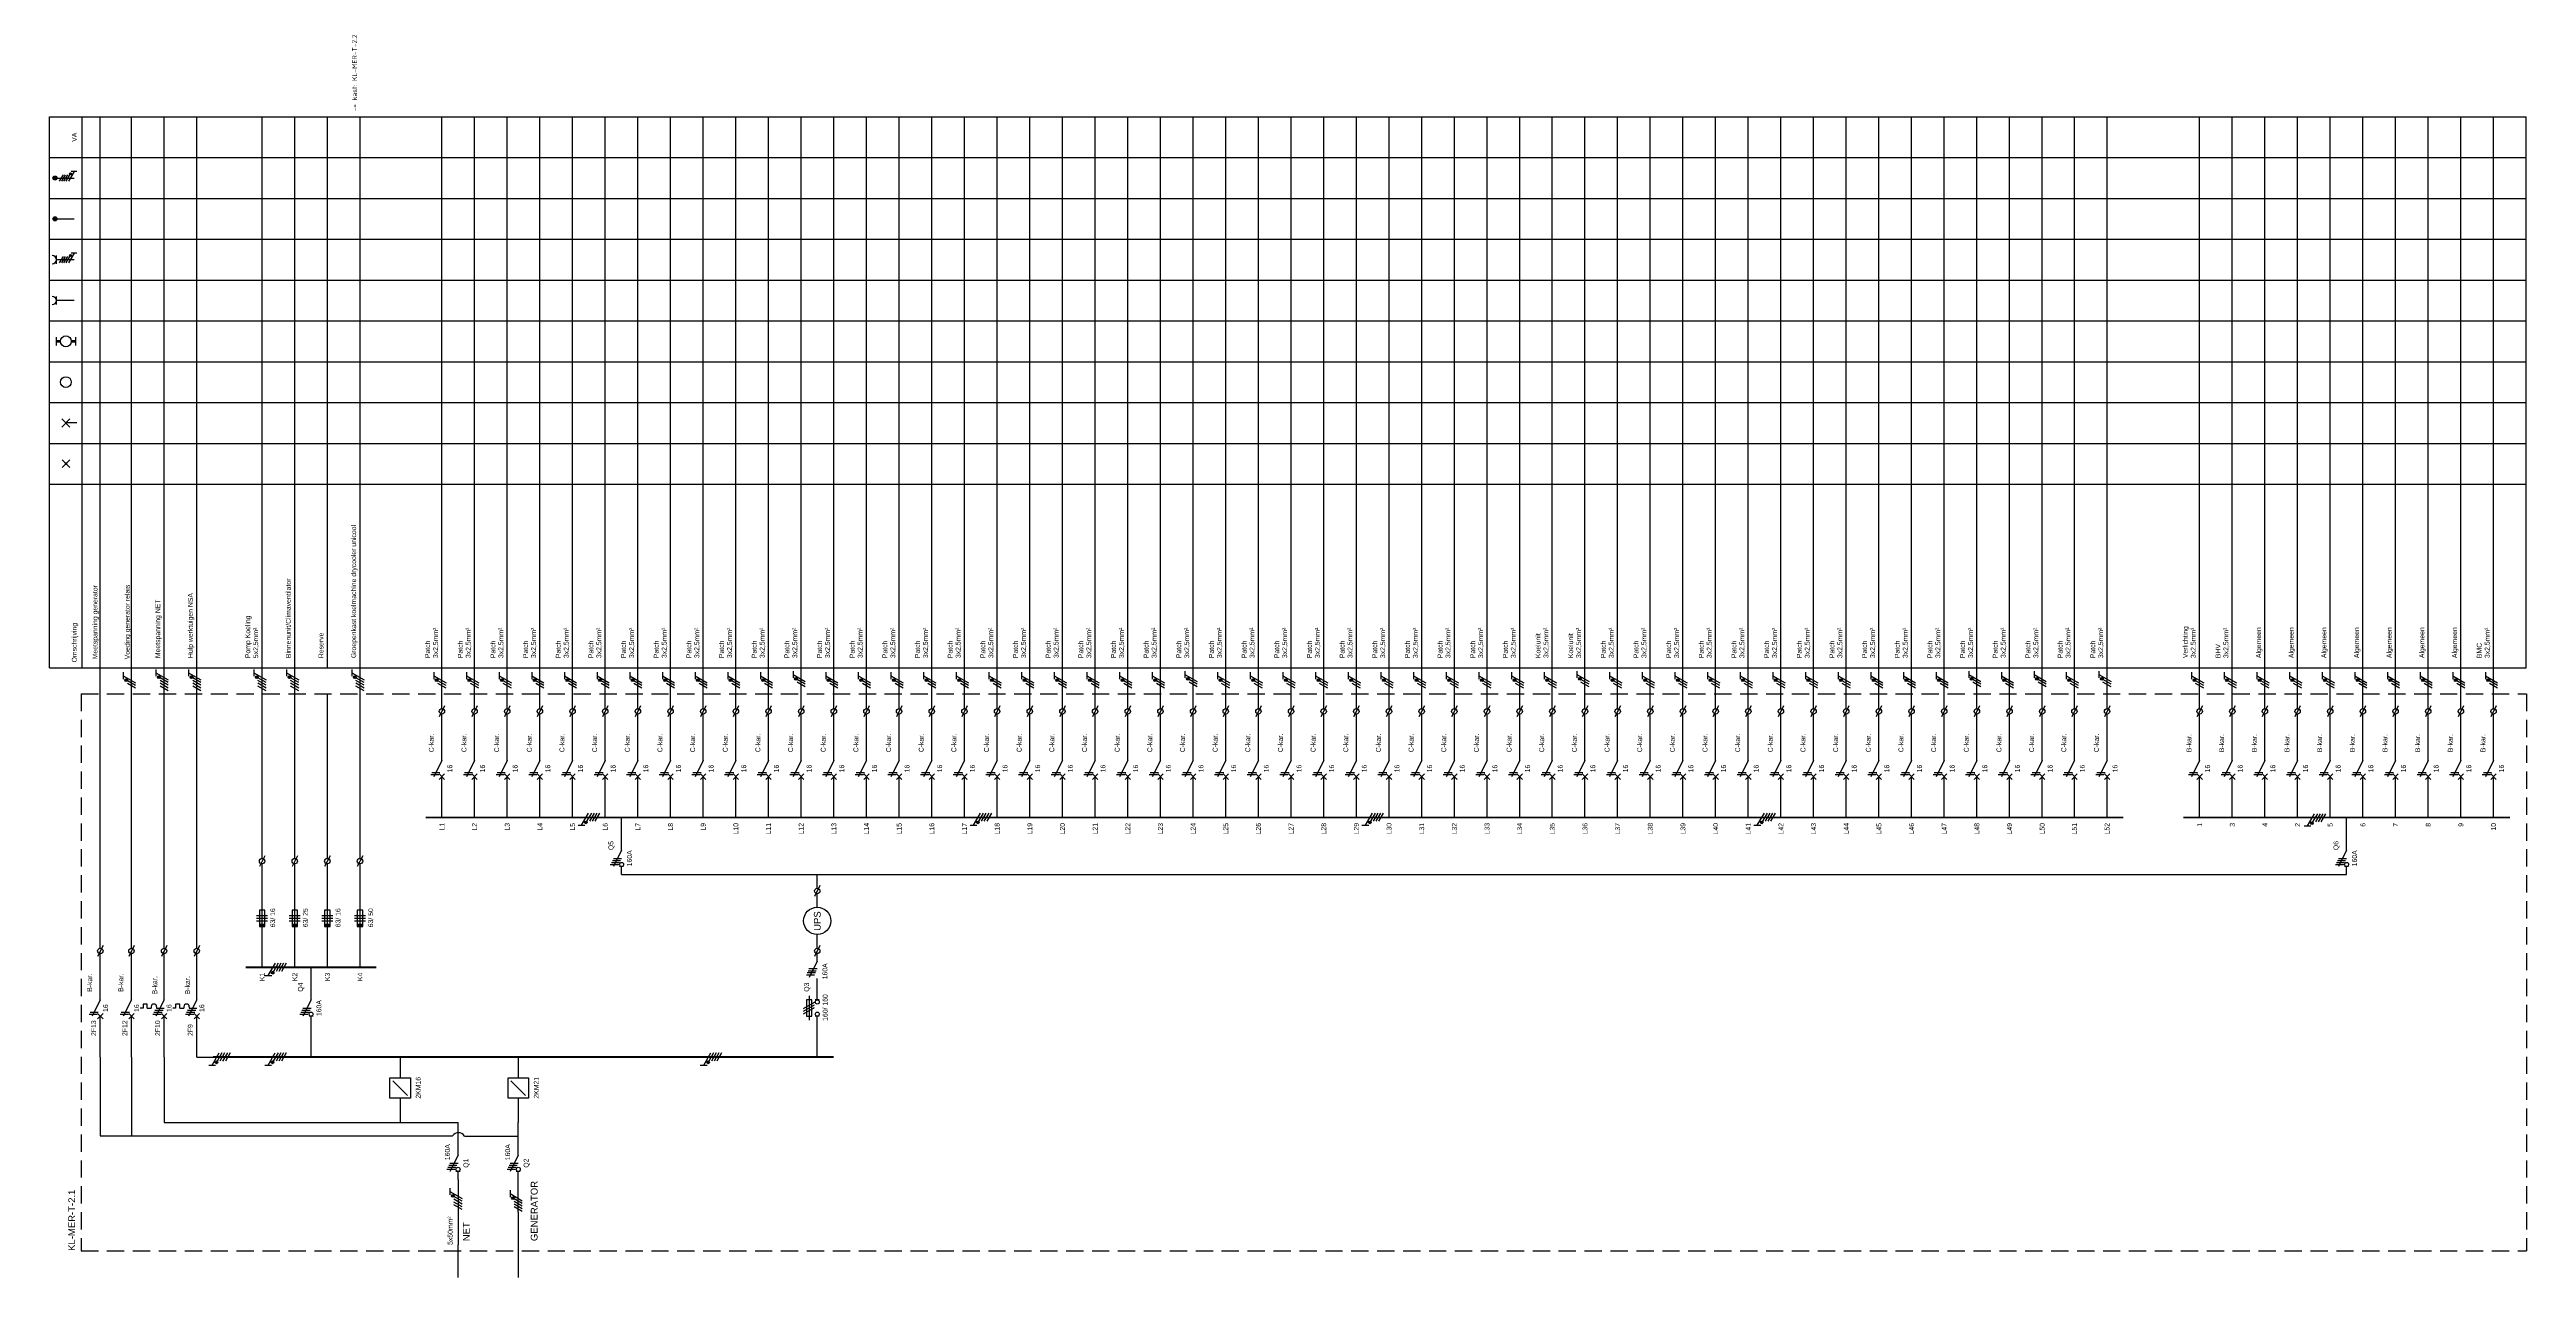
# Model space of a CAD drawing. Header units: millimetres. Extents: x -12 to 899, y 80 to 531.
import ezdxf
from ezdxf.enums import TextEntityAlignment as Align

# ---------------------------------------------------------------- set-up
doc = ezdxf.new("R2010")
doc.units = ezdxf.units.MM
doc.linetypes.add('HIDDEN', pattern=[9.525, 6.35, -3.175])
doc.layers.get('0').update_dxf_attribs({"linetype": 'CONTINUOUS'})
doc.layers.add('EL$1----', color=3, linetype='CONTINUOUS')
doc.layers.add('EL$1----_MER', color=3, linetype='CONTINUOUS')
doc.styles.add('BURO-012', font='arial.ttf', dxfattribs={"height": 1.2})
doc.styles.add('BURO-018', font='arial.ttf', dxfattribs={"height": 1.8})
doc.styles.add('STABICAD-018', font='ISOCP.SHX', dxfattribs={"height": 1.8})

# ---------------------------------------------------------------- blocks, each defined once
blk = doc.blocks.new('B24')
at = {"color": 0, "linetype": 'Continuous'}
for p, q in [((0, 9), (0, 21)), ((-4.125, 3.75), (-1.125, 3.75)), ((-3.75, 4.5), (-0.75, 4.5)), ((-3.375, 5.25), (-0.375, 5.25)), ((0, 9), (-3, 3)), ((-3, 6), (0, 6)), ((0.75, 3), (-0.75, 3)), ((0, 0), (0, 3))]:
    blk.add_line(p, q, dxfattribs=at)
blk.add_circle((0, 3.75), 0.75, dxfattribs=at)
at = {"color": 1, "style": 'BURO-018'}
blk.add_attdef('E_VRIJ1', (-3, 12), '', height=1.8, rotation=90, dxfattribs=at)
at = {"color": 1, "linetype": 'Continuous', "style": 'BURO-018'}
blk.add_attdef('E_IS', text='', height=1.8, rotation=90, dxfattribs=at).set_placement((2, 6), align=Align.TOP_CENTER)
blk = doc.blocks.new('m1')
at = {"color": 0, "linetype": 'Continuous'}
blk.add_line((0, 21), (0, 33), dxfattribs=at)
blk = doc.blocks.new('B28CS')
at = {"color": 0, "linetype": 'Continuous'}
for p, q in [((0, 42), (0, 54)), ((-4.125, 36.75), (-1.125, 36.75)), ((-3.75, 37.5), (-0.75, 37.5)), ((0, 42), (-3, 36)), ((-1, 35), (1, 37)), ((-1, 37), (1, 35)), ((0, 33), (0, 36))]:
    blk.add_line(p, q, dxfattribs=at)
at = {"color": 1, "style": 'BURO-018'}
blk.add_attdef('E_VRIJ1', (-3, 45), '', height=1.8, rotation=90, dxfattribs=at)
at = {"color": 1, "linetype": 'Continuous', "style": 'BURO-018'}
blk.add_attdef('E_IIA', text='', height=1.8, rotation=90, dxfattribs=at).set_placement((2, 39), align=Align.TOP_CENTER)
blk = doc.blocks.new('M19S')
at = {"color": 0, "linetype": 'Continuous'}
for p, q in [((0, 61), (0, 66)), ((0, 54), (0, 59))]:
    blk.add_line(p, q, dxfattribs=at)
at = {"color": 0}
blk.add_line((1, 62), (-1, 58), dxfattribs=at)
blk.add_circle((0, 60), 1, dxfattribs=at)
at = {"color": 1, "style": 'BURO-018'}
blk.add_attdef('E_VRIJ1', (-3, 57), '', height=1.8, rotation=90, dxfattribs=at)
at = {"color": 1, "linetype": 'Continuous', "style": 'BURO-018'}
blk.add_attdef('E_TRMNR', text='', height=1.8, rotation=90, dxfattribs=at).set_placement((3, 57), align=Align.TOP_LEFT)
blk = doc.blocks.new('B28S')
at = {"color": 0, "linetype": 'Continuous'}
for p, q in [((0, 42), (0, 54)), ((-7.75, 39), (-8.75, 39)), ((-6.25, 40.5), (-7.75, 40.5)), ((-7.75, 40.5), (-7.75, 39)), ((-6.25, 39), (-6.25, 40.5)), ((-6.25, 39), (-4.75, 39)), ((-4.75, 39.5), (-4.75, 39)), ((-4.75, 39.5), (-4.75, 39)), ((-4.12, 36.75), (-1.12, 36.75)), ((-3.75, 37.5), (-0.75, 37.5)), ((-3.38, 38.25), (-0.38, 38.25)), ((0, 42), (-3, 36)), ((-2.75, 39.5), (-2.75, 39)), ((-2.75, 39), (0, 39)), ((-1, 37), (1, 35)), ((-1, 35), (1, 37)), ((0, 33), (0, 36))]:
    blk.add_line(p, q, dxfattribs=at)
blk.add_arc((-3.75, 39.5), 1, 0, 180, dxfattribs=at)
at = {"color": 1, "style": 'BURO-018'}
blk.add_attdef('E_VRIJ1', (-2.52, 44.04), '', height=1.8, rotation=90, dxfattribs=at)
at = {"color": 1, "linetype": 'Continuous', "style": 'BURO-018'}
blk.add_attdef('E_IIA', text='', height=1.8, rotation=90, dxfattribs=at).set_placement((2, 39), align=Align.TOP_CENTER)
blk = doc.blocks.new('B24S')
at = {"color": 0, "linetype": 'Continuous'}
for p, q in [((0, 42), (0, 54)), ((-4.125, 36.75), (-1.125, 36.75)), ((-3.75, 37.5), (-0.75, 37.5)), ((-3.375, 38.25), (-0.375, 38.25)), ((0, 42), (-3, 36)), ((-3, 39), (0, 39)), ((0.75, 36), (-0.75, 36)), ((0, 33), (0, 36))]:
    blk.add_line(p, q, dxfattribs=at)
blk.add_circle((0, 36.75), 0.75, dxfattribs=at)
at = {"color": 1, "style": 'BURO-018'}
blk.add_attdef('E_VRIJ1', (-3, 45), '', height=1.8, rotation=90, dxfattribs=at)
at = {"color": 1, "linetype": 'Continuous', "style": 'BURO-018'}
blk.add_attdef('E_IS', text='', height=1.8, rotation=90, dxfattribs=at).set_placement((2, 39), align=Align.TOP_CENTER)
blk = doc.blocks.new('KOLNR1')
at = {"color": 0, "linetype": 'Continuous'}
for p, q in [((1.41, -1.41), (-1.41, 1.41)), ((-1.41, -1.41), (1.41, 1.41))]:
    blk.add_line(p, q, dxfattribs=at)
at = {"color": 0, "linetype": 'Continuous', "const_width": 0.5}
blk.add_lwpolyline([(-0.25, 0, 1), (0.25, 0, 1)], format="xyb", close=True, dxfattribs=at)
blk = doc.blocks.new('KOLNR2')
at = {"color": 0, "linetype": 'Continuous'}
for p, q in [((-1.5, -1.5), (1.5, 1.5)), ((-1.5, 1.5), (1.5, -1.5)), ((4, 0), (0, 0))]:
    blk.add_line(p, q, dxfattribs=at)
blk = doc.blocks.new('KOLNR3')
at = {"color": 0, "linetype": 'Continuous'}
blk.add_circle((0, 0), 2, dxfattribs=at)
blk = doc.blocks.new('KOLNR5')
at = {"color": 0, "linetype": 'Continuous'}
for p, q in [((-3.5, -1.5), (-3.5, 1.5)), ((3.5, 1.5), (3.5, -1.5))]:
    blk.add_line(p, q, dxfattribs=at)
at = {"color": 0, "linetype": 'Continuous', "const_width": 1}
for points in [[(-2, 0), (-3.5, 0)], [(2, 0), (3.5, 0)]]:
    blk.add_lwpolyline(points, dxfattribs=at)
at = {"color": 0, "linetype": 'Continuous'}
blk.add_circle((0, 0), 2, dxfattribs=at)
blk = doc.blocks.new('KOLNR6')
at = {"color": 0, "linetype": 'Continuous'}
for p, q in [((-3.5, -1.5), (-3.5, 1.5)), ((3, 0), (-3.5, 0))]:
    blk.add_line(p, q, dxfattribs=at)
blk.add_arc((-5, 0), 1.5, 270, 90, dxfattribs=at)
blk = doc.blocks.new('KOLNR7')
at = {"color": 0, "linetype": 'Continuous'}
for p, q in [((-3.5, -1.5), (-3.5, 1.5)), ((3, 0), (-3.5, 0)), ((-2.29, -1.2), (-0.91, 1.2)), ((-1.49, -1.2), (-0.11, 1.2)), ((-0.69, -1.2), (0.69, 1.2)), ((0.11, -1.2), (1.49, 1.2)), ((2.99, 2.4), (0.91, -1.2)), ((3.99, 2.4), (1.99, 2.4))]:
    blk.add_line(p, q, dxfattribs=at)
at = {"color": 0, "linetype": 'Continuous', "const_width": 0.4}
blk.add_lwpolyline([(1.69, 1.35, 1), (1.69, 1.75, 1)], format="xyb", close=True, dxfattribs=at)
at = {"color": 0, "linetype": 'Continuous'}
blk.add_circle((1.69, 1.55), 0.4, dxfattribs=at)
blk.add_arc((-5, 0), 1.5, 270, 90, dxfattribs=at)
blk = doc.blocks.new('KOLNR8')
at = {"color": 0, "linetype": 'Continuous'}
blk.add_line((-4, 0), (3, 0), dxfattribs=at)
at = {"color": 0, "linetype": 'Continuous', "const_width": 0.75}
blk.add_lwpolyline([(-4, -0.375, 1), (-4, 0.375, 1)], format="xyb", close=True, dxfattribs=at)
at = {"color": 0, "linetype": 'Continuous'}
blk.add_circle((-4, 0), 0.75, dxfattribs=at)
blk = doc.blocks.new('KOLNR9')
at = {"color": 0, "linetype": 'Continuous'}
for p, q in [((-4, 0), (3, 0)), ((-2.29, -1.2), (-0.91, 1.2)), ((-1.49, -1.2), (-0.11, 1.2)), ((-0.69, -1.2), (0.69, 1.2)), ((0.11, -1.2), (1.49, 1.2)), ((2.99, 2.4), (0.91, -1.2)), ((3.99, 2.4), (1.99, 2.4))]:
    blk.add_line(p, q, dxfattribs=at)
for points, const_width in [([(-4, -0.38, 1), (-4, 0.38, 1)], 0.75), ([(1.69, 1.35, 1), (1.69, 1.75, 1)], 0.4)]:
    blk.add_lwpolyline(points, format="xyb", close=True, dxfattribs=dict(at, const_width=const_width))
for centre, radius in [((-4, 0), 0.75), ((1.69, 1.55), 0.4)]:
    blk.add_circle(centre, radius, dxfattribs=at)
blk = doc.blocks.new('B10')
at = {"color": 0, "linetype": 'Continuous'}
for p, q in [((0, 0), (0, 21)), ((-2, 7), (2, 7)), ((-2, 6), (2, 6)), ((2, 5), (-2, 5)), ((-1, 9), (-1, 3)), ((1, 9), (-1, 9)), ((-1, 3), (1, 3)), ((1, 3), (1, 9))]:
    blk.add_line(p, q, dxfattribs=at)
blk.add_solid([(-1, 3), (-1, 4), (1, 3), (1, 4)], dxfattribs=at)
at = {"color": 1, "style": 'BURO-018'}
blk.add_attdef('E_VRIJ1', (-3, 12), '', height=1.8, rotation=90, dxfattribs=at)
at = {"color": 1, "linetype": 'Continuous', "style": 'BURO-018'}
blk.add_attdef('E_ISP', text='', height=1.8, rotation=90, dxfattribs=at).set_placement((3, 6.9), align=Align.TOP_LEFT)
blk.add_attdef('E_ISPH', text='', height=1.8, rotation=90, dxfattribs=at).set_placement((3, 6.2), align=Align.TOP_RIGHT)
blk = doc.blocks.new('L1')
at = {"color": 0, "linetype": 'Continuous'}
for p, q in [((-3, 73.98), (-3, 71.48)), ((-3, 72.73), (1.5, 70.13)), ((1.5, 69.13), (-1.5, 70.87)), ((1.5, 68.13), (-1.5, 69.87))]:
    blk.add_line(p, q, dxfattribs=at)
at = {"color": 0, "linetype": 'Continuous', "const_width": 0.5}
blk.add_lwpolyline([(-1.68, 71.12, 1), (-2.18, 71.12, 1)], format="xyb", close=True, dxfattribs=at)
at = {"color": 0, "linetype": 'Continuous'}
blk.add_circle((-1.93, 71.12), 0.5, dxfattribs=at)
blk = doc.blocks.new('CE_070203C')
at = {"color": 0, "linetype": 'Continuous'}
for p, q in [((-1.34, 0.38), (1.66, 0.38)), ((1.98, 1.12), (-1.02, 1.12)), ((-1.98, -1.12), (1.02, -1.12)), ((1.34, -0.38), (-1.66, -0.38))]:
    blk.add_line(p, q, dxfattribs=at)
blk = doc.blocks.new('Automaat')
at = {"color": 0, "linetype": 'Continuous'}
blk.add_line((168.35, 250.31), (162.35, 253.31), dxfattribs=at)
at = {"color": 0, "linetype": 'Continuous', "rotation": 270}
blk.add_blockref('CE_070203C', (164.36, 252.33), dxfattribs=at)
at = {"color": 0, "linetype": 'Continuous', "style": 'STABICAD-018'}
blk.add_attdef('TERMINALCLAMP2', text='', height=1.8, rotation=270, dxfattribs=at).set_placement((160.36, 251.83), align=Align.TOP_RIGHT)
blk.add_attdef('TERMINALCLAMP1', text='', height=1.8, rotation=270, dxfattribs=at).set_placement((168.36, 251.83), align=Align.RIGHT)
at = {"color": 0, "linetype": 'Continuous', "style": 'STABICAD-018', "flags": 1}
for tag in ['ARTICLECODE', 'CODING']:
    blk.add_attdef(tag, text='', height=1.8, rotation=270, dxfattribs=at).set_placement((167.36, 250.83), align=Align.MIDDLE)
blk = doc.blocks.new('Klem')
at = {"color": 0, "linetype": 'Continuous'}
for p, q in [((168.35, 261.54), (171.06, 261.54)), ((173.06, 261.54), (178.06, 261.54))]:
    blk.add_line(p, q, dxfattribs=at)
at = {"color": 0}
blk.add_line((174.06, 260.54), (170.06, 262.54), dxfattribs=at)
blk.add_circle((172.06, 261.54), 1, dxfattribs=at)
at = {"color": 1, "style": 'BURO-018'}
blk.add_attdef('E_VRIJ1', (169.06, 264.54), '', height=1.8, dxfattribs=at)
at = {"color": 1, "linetype": 'Continuous', "style": 'BURO-018'}
blk.add_attdef('E_TRMNR', text='', height=1.8, dxfattribs=at).set_placement((169.06, 258.54), align=Align.TOP_LEFT)
blk = doc.blocks.new('Smeltpatroon')
at = {"color": 0, "linetype": 'Continuous'}
for p, q in [((155.56, 264.54), (146.56, 264.54)), ((154.06, 265.54), (148.06, 265.54)), ((148.06, 265.54), (148.06, 263.54)), ((148.91, 266.54), (151.22, 262.54)), ((149.91, 266.54), (152.22, 262.54)), ((150.91, 266.54), (153.22, 262.54)), ((154.06, 263.54), (154.06, 265.54)), ((145.06, 261.54), (148.06, 261.54)), ((148.06, 263.54), (154.06, 263.54)), ((148.06, 260.79), (148.06, 262.29)), ((154.06, 260.79), (154.06, 262.29)), ((154.06, 261.54), (161.89, 261.54))]:
    blk.add_line(p, q, dxfattribs=at)
for centre in [(148.81, 261.54), (153.31, 261.54)]:
    blk.add_circle(centre, 0.75, dxfattribs=at)
at = {"color": 1, "style": 'BURO-018'}
blk.add_attdef('E_VRIJ1', (157.06, 264.54), '', height=1.8, dxfattribs=at)
at = {"color": 1, "linetype": 'Continuous', "style": 'BURO-018'}
blk.add_attdef('E_IMPH', text='', height=1.8, dxfattribs=at).set_placement((151.26, 259.54), align=Align.TOP_RIGHT)
blk.add_attdef('E_IMP', text='', height=1.8, dxfattribs=at).set_placement((151.96, 259.54), align=Align.TOP_LEFT)

msp = doc.modelspace()

# ---------------------------------------------------------------- linework, layer by layer
at = {"layer": 'EL$1----_MER', "color": 1}
for p, q in [((-11.58, 506.72), (408.42, 506.72)), ((-11.58, 506.72), (898.44, 506.72)), ((-11.58, 304.22), (-11.58, 506.72)), ((0.42, 304.22), (0.42, 506.72)), ((898.44, 304.22), (898.44, 506.72)), ((-11.58, 491.72), (408.42, 491.72)), ((-11.58, 491.72), (898.44, 491.72)), ((-11.58, 476.72), (898.44, 476.72)), ((-11.58, 461.72), (898.44, 461.72)), ((-11.58, 446.72), (898.44, 446.72)), ((-11.58, 431.72), (898.44, 431.72)), ((-11.58, 416.72), (408.42, 416.72)), ((-11.58, 416.72), (898.44, 416.72)), ((-11.58, 401.72), (898.44, 401.72)), ((-11.58, 386.72), (898.44, 386.72)), ((-11.58, 371.72), (898.44, 371.72)), ((-11.58, 304.22), (898.44, 304.22))]:
    msp.add_line(p, q, dxfattribs=at)
at = {"layer": 'EL$1----_MER'}
for p, q in [((7.08, 220), (7.08, 506.72)), ((18.51, 220), (18.51, 506.72)), ((30.51, 206.19), (30.51, 506.72)), ((42.51, 206.19), (42.51, 506.72)), ((66.51, 239.19), (66.51, 506.72)), ((78.51, 239.19), (78.51, 506.72)), ((90.51, 304.22), (90.51, 506.72)), ((102.51, 239.19), (102.51, 506.72)), ((132.6, 294.22), (132.6, 506.72)), ((144.6, 294.22), (144.6, 506.72)), ((156.6, 294.22), (156.6, 506.72)), ((168.6, 294.22), (168.6, 506.72)), ((180.6, 294.22), (180.6, 506.72)), ((192.6, 294.22), (192.6, 506.72)), ((204.6, 294.22), (204.6, 506.72)), ((216.6, 294.22), (216.6, 506.72)), ((228.6, 294.22), (228.6, 506.72)), ((240.6, 294.22), (240.6, 506.72)), ((252.6, 294.22), (252.6, 506.72)), ((264.6, 294.22), (264.6, 506.72)), ((276.6, 294.22), (276.6, 506.72)), ((288.6, 294.22), (288.6, 506.72)), ((300.6, 294.22), (300.6, 506.72)), ((312.6, 294.22), (312.6, 506.72)), ((324.6, 294.22), (324.6, 506.72)), ((336.6, 294.22), (336.6, 506.72)), ((348.6, 294.22), (348.6, 506.72)), ((360.6, 294.22), (360.6, 506.72)), ((372.6, 294.22), (372.6, 506.72)), ((384.6, 294.22), (384.6, 506.72)), ((396.6, 294.22), (396.6, 506.72)), ((408.6, 294.22), (408.6, 506.72)), ((420.6, 294.22), (420.6, 506.72)), ((432.6, 294.22), (432.6, 506.72)), ((444.6, 294.22), (444.6, 506.72)), ((456.6, 294.22), (456.6, 506.72)), ((468.6, 294.22), (468.6, 506.72)), ((480.6, 294.22), (480.6, 506.72)), ((492.6, 294.22), (492.6, 506.72)), ((504.6, 294.22), (504.6, 506.72)), ((516.6, 294.22), (516.6, 506.72)), ((528.6, 294.22), (528.6, 506.72)), ((540.6, 294.22), (540.6, 506.72)), ((552.6, 294.22), (552.6, 506.72)), ((564.6, 294.22), (564.6, 506.72)), ((576.6, 294.22), (576.6, 506.72)), ((588.6, 294.22), (588.6, 506.72)), ((600.6, 294.22), (600.6, 506.72)), ((612.6, 294.22), (612.6, 506.72)), ((624.6, 294.22), (624.6, 506.72)), ((636.6, 294.22), (636.6, 506.72)), ((648.6, 294.22), (648.6, 506.72)), ((660.6, 294.22), (660.6, 506.72)), ((672.6, 294.22), (672.6, 506.72)), ((684.6, 294.22), (684.6, 506.72)), ((696.6, 294.22), (696.6, 506.72)), ((708.6, 294.22), (708.6, 506.72)), ((720.6, 294.22), (720.6, 506.72)), ((732.43, 294.22), (732.43, 506.72)), ((744.43, 294.22), (744.43, 506.72)), ((778.44, 294.22), (778.44, 506.72)), ((790.44, 294.22), (790.44, 506.72)), ((802.44, 294.22), (802.44, 506.72)), ((814.44, 294.22), (814.44, 506.72)), ((826.44, 294.22), (826.44, 506.72)), ((838.44, 294.22), (838.44, 506.72)), ((850.44, 294.22), (850.44, 506.72)), ((862.44, 294.22), (862.44, 506.72)), ((874.44, 294.22), (874.44, 506.72)), ((886.44, 294.22), (886.44, 506.72)), ((90.51, 239.19), (90.51, 294.68)), ((198.6, 228.22), (832.44, 228.22)), ((7.08, 206.19), (7.08, 220)), ((18.51, 206.19), (18.51, 220)), ((7.08, 161.19), (7.08, 132.19)), ((18.51, 161.19), (18.51, 132.19)), ((30.51, 161.19), (30.51, 137.19)), ((42.51, 161.19), (48.51, 161.19)), ((117.26, 161.17), (117.26, 153.53)), ((160.64, 161.17), (160.64, 153.53)), ((119.93, 147.08), (114.54, 152.44)), ((117.26, 146.03), (117.26, 137.19)), ((163.32, 147.08), (157.92, 152.44)), ((160.64, 146.03), (160.64, 137.19)), ((30.51, 137.19), (138.51, 137.19)), ((160.64, 132.18), (160.64, 137.19)), ((7.08, 132.19), (125.08, 132.19)), ((18.51, 132.19), (136.51, 132.19)), ((140.86, 132.18), (160.64, 132.18)), ((138.51, 116.19), (138.51, 92.19)), ((160.64, 104.19), (160.64, 80.19))]:
    msp.add_line(p, q, dxfattribs=at)
at = {"layer": 'EL$1----_MER', "linetype": 'Continuous'}
for p, q in [((27.51, 303.66), (27.51, 301.16)), ((27.51, 302.41), (32.01, 299.81)), ((32.01, 298.81), (29.01, 300.54)), ((39.51, 303.66), (39.51, 301.16)), ((39.51, 302.41), (44.01, 299.81)), ((44.01, 298.81), (41.01, 300.54)), ((63.51, 303.66), (63.51, 301.16)), ((63.51, 302.41), (68.01, 299.81)), ((68.01, 298.81), (65.01, 300.54)), ((75.51, 303.66), (75.51, 301.16)), ((75.51, 302.41), (80.01, 299.81)), ((80.01, 298.81), (77.01, 300.54)), ((99.51, 303.66), (99.51, 301.16)), ((99.51, 302.41), (104.01, 299.81)), ((104.01, 298.81), (101.01, 300.54)), ((32.01, 297.81), (29.01, 299.54)), ((32.01, 296.81), (29.01, 298.54)), ((32.01, 295.81), (29.01, 297.54)), ((44.01, 297.81), (41.01, 299.54)), ((44.01, 296.81), (41.01, 298.54)), ((44.01, 295.81), (41.01, 297.54)), ((68.01, 297.81), (65.01, 299.54)), ((68.01, 296.81), (65.01, 298.54)), ((68.01, 295.81), (65.01, 297.54)), ((80.01, 297.81), (77.01, 299.54)), ((80.01, 296.81), (77.01, 298.54)), ((80.01, 295.81), (77.01, 297.54)), ((104.01, 297.81), (101.01, 299.54)), ((104.01, 296.81), (101.01, 298.54)), ((104.01, 295.81), (101.01, 297.54)), ((182.66, 246.37), (185.16, 246.37)), ((183.91, 246.37), (186.5, 250.87)), ((187.5, 250.87), (185.77, 247.87)), ((188.5, 250.87), (186.77, 247.87)), ((189.5, 250.87), (187.77, 247.87)), ((190.5, 250.87), (188.77, 247.87)), ((326.66, 246.37), (329.16, 246.37)), ((327.91, 246.37), (330.5, 250.87)), ((331.5, 250.87), (329.77, 247.87)), ((332.5, 250.87), (330.77, 247.87)), ((333.5, 250.87), (331.77, 247.87)), ((334.5, 250.87), (332.77, 247.87)), ((470.66, 246.37), (473.16, 246.37)), ((471.91, 246.37), (474.5, 250.87)), ((475.5, 250.87), (473.77, 247.87)), ((476.5, 250.87), (474.77, 247.87)), ((477.5, 250.87), (475.77, 247.87)), ((478.5, 250.87), (476.77, 247.87)), ((614.66, 246.37), (617.16, 246.37)), ((615.91, 246.37), (618.5, 250.87)), ((619.5, 250.87), (617.77, 247.87)), ((620.5, 250.87), (618.77, 247.87)), ((621.5, 250.87), (619.77, 247.87)), ((622.5, 250.87), (620.77, 247.87)), ((816.86, 246.11), (819.36, 246.11)), ((818.11, 246.11), (820.71, 250.61)), ((821.71, 250.61), (819.97, 247.61)), ((822.71, 250.61), (820.97, 247.61)), ((823.71, 250.61), (821.97, 247.61)), ((824.71, 250.61), (822.97, 247.61)), ((67.54, 191.15), (70.04, 191.15)), ((68.79, 191.15), (71.39, 195.65)), ((72.39, 195.65), (70.66, 192.65)), ((73.39, 195.65), (71.66, 192.65)), ((74.39, 195.65), (72.66, 192.65)), ((75.39, 195.65), (73.66, 192.65)), ((46.91, 158.19), (49.41, 158.19)), ((48.16, 158.19), (50.76, 162.69)), ((51.76, 162.69), (50.03, 159.69)), ((52.76, 162.69), (51.03, 159.69)), ((53.76, 162.69), (52.03, 159.69)), ((54.76, 162.69), (53.03, 159.69)), ((67.53, 158.19), (70.03, 158.19)), ((68.78, 158.19), (71.37, 162.69)), ((72.37, 162.69), (70.64, 159.69)), ((73.37, 162.69), (71.64, 159.69)), ((74.37, 162.69), (72.64, 159.69)), ((75.37, 162.69), (73.64, 159.69)), ((227.53, 158.19), (230.03, 158.19)), ((228.78, 158.19), (231.37, 162.69)), ((232.37, 162.69), (230.64, 159.69)), ((233.37, 162.69), (231.64, 159.69)), ((234.37, 162.69), (232.64, 159.69)), ((235.37, 162.69), (233.64, 159.69)), ((135.51, 113.03), (135.51, 110.53)), ((135.51, 111.78), (140.01, 109.18)), ((140.01, 108.18), (137.01, 109.92)), ((157.64, 112.24), (157.64, 109.74)), ((157.64, 110.99), (162.14, 108.39)), ((140.01, 107.18), (137.01, 108.92)), ((140.01, 106.18), (137.01, 107.92)), ((140.01, 105.18), (137.01, 106.92)), ((162.14, 107.39), (159.14, 109.12)), ((162.14, 106.39), (159.14, 108.12)), ((162.14, 105.39), (159.14, 107.12)), ((162.14, 104.39), (159.14, 106.12))]:
    msp.add_line(p, q, dxfattribs=at)
at = {"layer": 'EL$1----_MER', "color": 1, "linetype": 'HIDDEN'}
for p, q in [((0, 294.68), (898.44, 294.68)), ((0, 294.68), (0, 90)), ((898.53, 294.68), (898.53, 90)), ((0, 90), (898.53, 90))]:
    msp.add_line(p, q, dxfattribs=at)
at = {"layer": 'EL$1----_MER', "linetype": 'Continuous', "const_width": 0.5}
for points in [[(28.83, 300.79, 1), (28.33, 300.79, 1)], [(40.83, 300.79, 1), (40.33, 300.79, 1)], [(64.83, 300.79, 1), (64.33, 300.79, 1)], [(76.83, 300.79, 1), (76.33, 300.79, 1)], [(100.83, 300.79, 1), (100.33, 300.79, 1)], [(185.52, 247.69, 1), (185.52, 247.19, 1)], [(329.52, 247.69, 1), (329.52, 247.19, 1)], [(473.52, 247.69, 1), (473.52, 247.19, 1)], [(617.52, 247.69, 1), (617.52, 247.19, 1)], [(819.72, 247.43, 1), (819.72, 246.93, 1)], [(70.41, 192.46, 1), (70.41, 191.96, 1)], [(49.78, 159.51, 1), (49.78, 159.01, 1)], [(70.39, 159.51, 1), (70.39, 159.01, 1)], [(230.39, 159.51, 1), (230.39, 159.01, 1)], [(136.83, 110.17, 1), (136.33, 110.17, 1)], [(158.96, 109.37, 1), (158.46, 109.37, 1)]]:
    msp.add_lwpolyline(points, format="xyb", close=True, dxfattribs=at)
at = {"layer": 'EL$1----_MER'}
for points in [[(138.6, 249.22, 0.7, 0.7, 0), (126.6, 249.22, 0.7, 0.7, 0)], [(150.6, 249.22, 0.7, 0.7, 0), (138.6, 249.22, 0.7, 0.7, 0)], [(162.6, 249.22, 0.7, 0.7, 0), (150.6, 249.22, 0.7, 0.7, 0)], [(174.6, 249.22, 0.7, 0.7, 0), (162.6, 249.22, 0.7, 0.7, 0)], [(186.6, 249.22, 0.7, 0.7, 0), (174.6, 249.22, 0.7, 0.7, 0)], [(198.6, 249.22, 0.7, 0.7, 0), (186.6, 249.22, 0.7, 0.7, 0)], [(210.6, 249.22, 0.7, 0.7, 0), (198.6, 249.22, 0.7, 0.7, 0)], [(222.6, 249.22, 0.7, 0.7, 0), (210.6, 249.22, 0.7, 0.7, 0)], [(234.6, 249.22, 0.7, 0.7, 0), (222.6, 249.22, 0.7, 0.7, 0)], [(246.6, 249.22, 0.7, 0.7, 0), (234.6, 249.22, 0.7, 0.7, 0)], [(258.6, 249.22, 0.7, 0.7, 0), (246.6, 249.22, 0.7, 0.7, 0)], [(270.6, 249.22, 0.7, 0.7, 0), (258.6, 249.22, 0.7, 0.7, 0)], [(282.6, 249.22, 0.7, 0.7, 0), (270.6, 249.22, 0.7, 0.7, 0)], [(294.6, 249.22, 0.7, 0.7, 0), (282.6, 249.22, 0.7, 0.7, 0)], [(306.6, 249.22, 0.7, 0.7, 0), (294.6, 249.22, 0.7, 0.7, 0)], [(318.6, 249.22, 0.7, 0.7, 0), (306.6, 249.22, 0.7, 0.7, 0)], [(330.6, 249.22, 0.7, 0.7, 0), (318.6, 249.22, 0.7, 0.7, 0)], [(342.6, 249.22, 0.7, 0.7, 0), (330.6, 249.22, 0.7, 0.7, 0)], [(354.6, 249.22, 0.7, 0.7, 0), (342.6, 249.22, 0.7, 0.7, 0)], [(366.6, 249.22, 0.7, 0.7, 0), (354.6, 249.22, 0.7, 0.7, 0)], [(378.6, 249.22, 0.7, 0.7, 0), (366.6, 249.22, 0.7, 0.7, 0)], [(390.6, 249.22, 0.7, 0.7, 0), (378.6, 249.22, 0.7, 0.7, 0)], [(402.6, 249.22, 0.7, 0.7, 0), (390.6, 249.22, 0.7, 0.7, 0)], [(414.6, 249.22, 0.7, 0.7, 0), (402.6, 249.22, 0.7, 0.7, 0)], [(426.6, 249.22, 0.7, 0.7, 0), (414.6, 249.22, 0.7, 0.7, 0)], [(438.6, 249.22, 0.7, 0.7, 0), (426.6, 249.22, 0.7, 0.7, 0)], [(450.6, 249.22, 0.7, 0.7, 0), (438.6, 249.22, 0.7, 0.7, 0)], [(462.6, 249.22, 0.7, 0.7, 0), (450.6, 249.22, 0.7, 0.7, 0)], [(474.6, 249.22, 0.7, 0.7, 0), (462.6, 249.22, 0.7, 0.7, 0)], [(486.6, 249.22, 0.7, 0.7, 0), (474.6, 249.22, 0.7, 0.7, 0)], [(498.6, 249.22, 0.7, 0.7, 0), (486.6, 249.22, 0.7, 0.7, 0)], [(510.6, 249.22, 0.7, 0.7, 0), (498.6, 249.22, 0.7, 0.7, 0)], [(522.6, 249.22, 0.7, 0.7, 0), (510.6, 249.22, 0.7, 0.7, 0)], [(534.6, 249.22, 0.7, 0.7, 0), (522.6, 249.22, 0.7, 0.7, 0)], [(546.6, 249.22, 0.7, 0.7, 0), (534.6, 249.22, 0.7, 0.7, 0)], [(558.6, 249.22, 0.7, 0.7, 0), (546.6, 249.22, 0.7, 0.7, 0)], [(570.6, 249.22, 0.7, 0.7, 0), (558.6, 249.22, 0.7, 0.7, 0)], [(582.6, 249.22, 0.7, 0.7, 0), (570.6, 249.22, 0.7, 0.7, 0)], [(594.6, 249.22, 0.7, 0.7, 0), (582.6, 249.22, 0.7, 0.7, 0)], [(606.6, 249.22, 0.7, 0.7, 0), (594.6, 249.22, 0.7, 0.7, 0)], [(618.6, 249.22, 0.7, 0.7, 0), (606.6, 249.22, 0.7, 0.7, 0)], [(630.6, 249.22, 0.7, 0.7, 0), (618.6, 249.22, 0.7, 0.7, 0)], [(642.6, 249.22, 0.7, 0.7, 0), (630.6, 249.22, 0.7, 0.7, 0)], [(654.6, 249.22, 0.7, 0.7, 0), (642.6, 249.22, 0.7, 0.7, 0)], [(666.6, 249.22, 0.7, 0.7, 0), (654.6, 249.22, 0.7, 0.7, 0)], [(678.6, 249.22, 0.7, 0.7, 0), (666.6, 249.22, 0.7, 0.7, 0)], [(690.6, 249.22, 0.7, 0.7, 0), (678.6, 249.22, 0.7, 0.7, 0)], [(702.6, 249.22, 0.7, 0.7, 0), (690.6, 249.22, 0.7, 0.7, 0)], [(714.6, 249.22, 0.7, 0.7, 0), (702.6, 249.22, 0.7, 0.7, 0)], [(726.6, 249.22, 0.7, 0.7, 0), (714.6, 249.22, 0.7, 0.7, 0)], [(738.43, 249.22, 0.7, 0.7, 0), (726.43, 249.22, 0.7, 0.7, 0)], [(750.43, 249.22, 0.7, 0.7, 0), (738.43, 249.22, 0.7, 0.7, 0)], [(784.44, 249.22, 0.7, 0.7, 0), (772.44, 249.22, 0.7, 0.7, 0)], [(796.44, 249.22, 0.7, 0.7, 0), (784.44, 249.22, 0.7, 0.7, 0)], [(808.44, 249.22, 0.7, 0.7, 0), (796.44, 249.22, 0.7, 0.7, 0)], [(820.44, 249.22, 0.7, 0.7, 0), (808.44, 249.22, 0.7, 0.7, 0)], [(832.44, 249.22, 0.7, 0.7, 0), (820.44, 249.22, 0.7, 0.7, 0)], [(844.44, 249.22, 0.7, 0.7, 0), (832.44, 249.22, 0.7, 0.7, 0)], [(856.44, 249.22, 0.7, 0.7, 0), (844.44, 249.22, 0.7, 0.7, 0)], [(868.44, 249.22, 0.7, 0.7, 0), (856.44, 249.22, 0.7, 0.7, 0)], [(880.44, 249.22, 0.7, 0.7, 0), (868.44, 249.22, 0.7, 0.7, 0)], [(892.44, 249.22, 0.7, 0.7, 0), (880.44, 249.22, 0.7, 0.7, 0)], [(72.51, 194.19, 0.7, 0.7, 0), (60.51, 194.19, 0.7, 0.7, 0)], [(84.51, 194.19, 0.7, 0.7, 0), (72.51, 194.19, 0.7, 0.7, 0)], [(96.51, 194.19, 0.7, 0.7, 0), (84.51, 194.19, 0.7, 0.7, 0)], [(108.51, 194.19, 0.7, 0.7, 0), (96.51, 194.19, 0.7, 0.7, 0)], [(60.51, 161.19, 0.7, 0.7, 0), (48.51, 161.19, 0.7, 0.7, 0)], [(72.51, 161.19, 0.7, 0.7, 0), (60.51, 161.19, 0.7, 0.7, 0)], [(84.51, 161.19, 0.7, 0.7, 0), (72.51, 161.19, 0.7, 0.7, 0)], [(96.51, 161.19, 0.7, 0.7, 0), (84.51, 161.19, 0.7, 0.7, 0)], [(108.51, 161.19, 0.7, 0.7, 0), (96.51, 161.19, 0.7, 0.7, 0)], [(120.51, 161.19, 0.7, 0.7, 0), (108.51, 161.19, 0.7, 0.7, 0)], [(132.51, 161.19, 0.7, 0.7, 0), (120.51, 161.19, 0.7, 0.7, 0)], [(144.51, 161.19, 0.7, 0.7, 0), (132.51, 161.19, 0.7, 0.7, 0)], [(156.51, 161.19, 0.7, 0.7, 0), (144.51, 161.19, 0.7, 0.7, 0)], [(168.51, 161.19, 0.7, 0.7, 0), (156.51, 161.19, 0.7, 0.7, 0)], [(180.51, 161.19, 0.7, 0.7, 0), (168.51, 161.19, 0.7, 0.7, 0)], [(192.51, 161.19, 0.7, 0.7, 0), (180.51, 161.19, 0.7, 0.7, 0)], [(204.51, 161.19, 0.7, 0.7, 0), (192.51, 161.19, 0.7, 0.7, 0)], [(216.51, 161.19, 0.7, 0.7, 0), (204.51, 161.19, 0.7, 0.7, 0)], [(228.51, 161.19, 0.7, 0.7, 0), (216.51, 161.19, 0.7, 0.7, 0)], [(240.51, 161.19, 0.7, 0.7, 0), (228.51, 161.19, 0.7, 0.7, 0)], [(252.51, 161.19, 0.7, 0.7, 0), (240.51, 161.19, 0.7, 0.7, 0)], [(264.51, 161.19, 0.7, 0.7, 0), (252.51, 161.19, 0.7, 0.7, 0)], [(276.51, 161.19, 0.7, 0.7, 0), (264.51, 161.19, 0.7, 0.7, 0)]]:
    msp.add_lwpolyline(points, format="xyseb", dxfattribs=at)
for points in [[(121.01, 146.03), (113.51, 146.03), (113.51, 153.53), (121.01, 153.53), (121.01, 146.03)], [(164.39, 146.03), (156.89, 146.03), (156.89, 153.53), (164.39, 153.53), (164.39, 146.03)]]:
    msp.add_lwpolyline(points, dxfattribs=at)
at = {"layer": 'EL$1----_MER', "linetype": 'Continuous'}
for centre in [(28.58, 300.79), (40.58, 300.79), (64.58, 300.79), (76.58, 300.79), (100.58, 300.79), (185.52, 247.44), (329.52, 247.44), (473.52, 247.44), (617.52, 247.44), (819.72, 247.18), (70.41, 192.21), (49.78, 159.26), (70.39, 159.26), (230.39, 159.26), (136.58, 110.17), (158.71, 109.37)]:
    msp.add_circle(centre, 0.5, dxfattribs=at)
at = {"layer": 'EL$1----_MER'}
msp.add_circle((270.51, 211.21), 5.01, dxfattribs=at)
msp.add_arc((138.68, 130.83), 2.56, 31.71226, 147.94909, dxfattribs=at)

# ---------------------------------------------------------------- block references
for name, p in [('KOLNR9', (-5.58, 484.22)), ('KOLNR8', (-5.58, 469.22)), ('KOLNR7', (-5.58, 454.22)), ('KOLNR6', (-5.58, 439.22)), ('KOLNR5', (-5.58, 424.22)), ('KOLNR3', (-5.58, 409.22)), ('KOLNR2', (-5.58, 394.22)), ('KOLNR1', (-5.58, 379.22)), ('L1', (18.51, 228.61)), ('L1', (132.6, 228.61)), ('L1', (144.6, 228.61)), ('L1', (156.6, 228.61)), ('L1', (168.6, 228.61)), ('L1', (180.6, 228.61)), ('L1', (192.6, 228.61)), ('L1', (204.6, 228.61)), ('L1', (216.6, 228.61)), ('L1', (228.6, 228.61)), ('L1', (240.6, 228.61)), ('L1', (252.6, 228.61)), ('L1', (264.6, 229.08)), ('L1', (276.6, 228.61)), ('L1', (288.6, 228.61)), ('L1', (300.6, 228.61)), ('L1', (312.6, 228.61)), ('L1', (324.6, 228.61)), ('L1', (336.6, 228.61)), ('L1', (348.6, 228.61)), ('L1', (360.6, 228.61)), ('L1', (372.6, 228.61)), ('L1', (384.6, 228.61)), ('L1', (396.6, 228.61)), ('L1', (408.6, 229.08)), ('L1', (420.6, 228.61)), ('L1', (432.6, 228.61)), ('L1', (444.6, 228.61)), ('L1', (456.6, 228.61)), ('L1', (468.6, 228.61)), ('L1', (480.6, 228.61)), ('L1', (492.6, 228.61)), ('L1', (504.6, 228.61)), ('L1', (516.6, 228.61)), ('L1', (528.6, 228.61)), ('L1', (540.6, 228.61)), ('L1', (552.6, 229.08)), ('L1', (564.6, 228.61)), ('L1', (576.6, 228.61)), ('L1', (588.6, 228.61)), ('L1', (600.6, 228.61)), ('L1', (612.6, 228.61)), ('L1', (624.6, 228.61)), ('L1', (636.6, 228.61)), ('L1', (648.6, 228.61)), ('L1', (660.6, 228.61)), ('L1', (672.6, 228.61)), ('L1', (684.6, 228.61)), ('L1', (696.6, 229.08)), ('L1', (708.6, 228.61)), ('L1', (720.6, 229.08)), ('L1', (732.43, 228.61)), ('L1', (744.43, 229.08)), ('L1', (778.44, 228.61)), ('L1', (790.44, 228.61)), ('L1', (802.44, 228.61)), ('L1', (814.44, 228.61)), ('L1', (826.44, 228.61)), ('L1', (838.44, 228.61)), ('L1', (850.44, 228.61)), ('L1', (862.44, 228.61)), ('L1', (874.44, 228.61)), ('L1', (886.44, 228.61)), ('M19S', (132.6, 228.22)), ('M19S', (144.6, 228.22)), ('M19S', (156.6, 228.22)), ('M19S', (168.6, 228.22)), ('M19S', (180.6, 228.22)), ('M19S', (192.6, 228.22)), ('M19S', (204.6, 228.22)), ('M19S', (216.6, 228.22)), ('M19S', (228.6, 228.22)), ('M19S', (240.6, 228.22)), ('M19S', (252.6, 228.22)), ('M19S', (264.6, 228.22)), ('M19S', (276.6, 228.22)), ('M19S', (288.6, 228.22)), ('M19S', (300.6, 228.22)), ('M19S', (312.6, 228.22)), ('M19S', (324.6, 228.22)), ('M19S', (336.6, 228.22)), ('M19S', (348.6, 228.22)), ('M19S', (360.6, 228.22)), ('M19S', (372.6, 228.22)), ('M19S', (384.6, 228.22)), ('M19S', (396.6, 228.22)), ('M19S', (408.6, 228.22)), ('M19S', (420.6, 228.22)), ('M19S', (432.6, 228.22)), ('M19S', (444.6, 228.22)), ('M19S', (456.6, 228.22)), ('M19S', (468.6, 228.22)), ('M19S', (480.6, 228.22)), ('M19S', (492.6, 228.22)), ('M19S', (504.6, 228.22)), ('M19S', (516.6, 228.22)), ('M19S', (528.6, 228.22)), ('M19S', (540.6, 228.22)), ('M19S', (552.6, 228.22)), ('M19S', (564.6, 228.22)), ('M19S', (576.6, 228.22)), ('M19S', (588.6, 228.22)), ('M19S', (600.6, 228.22)), ('M19S', (612.6, 228.22)), ('M19S', (624.6, 228.22)), ('M19S', (636.6, 228.22)), ('M19S', (648.6, 228.22)), ('M19S', (660.6, 228.22)), ('M19S', (672.6, 228.22)), ('M19S', (684.6, 228.22)), ('M19S', (696.6, 228.22)), ('M19S', (708.6, 228.22)), ('M19S', (720.6, 228.22)), ('M19S', (732.43, 228.22)), ('M19S', (744.43, 228.22)), ('M19S', (778.44, 228.22)), ('M19S', (790.44, 228.22)), ('M19S', (802.44, 228.22)), ('M19S', (814.44, 228.22)), ('M19S', (826.44, 228.22)), ('M19S', (838.44, 228.22)), ('M19S', (850.44, 228.22)), ('M19S', (862.44, 228.22)), ('M19S', (874.44, 228.22)), ('M19S', (886.44, 228.22)), ('m1', (132.6, 228.22)), ('m1', (144.6, 228.22)), ('m1', (156.6, 228.22)), ('m1', (168.6, 228.22)), ('m1', (180.6, 228.22)), ('m1', (192.6, 228.22)), ('m1', (204.6, 228.22)), ('m1', (216.6, 228.22)), ('m1', (228.6, 228.22)), ('m1', (240.6, 228.22)), ('m1', (252.6, 228.22)), ('m1', (264.6, 228.22)), ('m1', (276.6, 228.22)), ('m1', (288.6, 228.22)), ('m1', (300.6, 228.22)), ('m1', (312.6, 228.22)), ('m1', (324.6, 228.22)), ('m1', (336.6, 228.22)), ('m1', (348.6, 228.22)), ('m1', (360.6, 228.22)), ('m1', (372.6, 228.22)), ('m1', (384.6, 228.22)), ('m1', (396.6, 228.22)), ('m1', (408.6, 228.22)), ('m1', (420.6, 228.22)), ('m1', (432.6, 228.22)), ('m1', (444.6, 228.22)), ('m1', (456.6, 228.22)), ('m1', (468.6, 228.22)), ('m1', (480.6, 228.22)), ('m1', (492.6, 228.22)), ('m1', (504.6, 228.22)), ('m1', (516.6, 228.22)), ('m1', (528.6, 228.22)), ('m1', (540.6, 228.22)), ('m1', (552.6, 228.22)), ('m1', (564.6, 228.22)), ('m1', (576.6, 228.22)), ('m1', (588.6, 228.22)), ('m1', (600.6, 228.22)), ('m1', (612.6, 228.22)), ('m1', (624.6, 228.22)), ('m1', (636.6, 228.22)), ('m1', (648.6, 228.22)), ('m1', (660.6, 228.22)), ('m1', (672.6, 228.22)), ('m1', (684.6, 228.22)), ('m1', (696.6, 228.22)), ('m1', (708.6, 228.22)), ('m1', (720.6, 228.22)), ('m1', (732.43, 228.22)), ('m1', (744.43, 228.22)), ('m1', (778.44, 228.22)), ('m1', (790.44, 228.22)), ('m1', (802.44, 228.22)), ('m1', (814.44, 228.22)), ('m1', (826.44, 228.22)), ('m1', (838.44, 228.22)), ('m1', (850.44, 228.22)), ('m1', (862.44, 228.22)), ('m1', (874.44, 228.22)), ('m1', (886.44, 228.22)), ('M19S', (66.51, 173.19)), ('M19S', (78.51, 173.19)), ('M19S', (90.51, 173.19)), ('M19S', (102.51, 173.19)), ('M19S', (270.51, 162.22)), ('M19S', (7.08, 140.19)), ('M19S', (18.51, 140.19)), ('M19S', (30.51, 140.19)), ('M19S', (42.51, 140.19)), ('m1', (66.51, 173.19)), ('m1', (78.51, 173.19)), ('m1', (90.51, 173.19)), ('m1', (102.51, 173.19)), ('m1', (7.08, 140.19)), ('m1', (18.51, 140.19)), ('m1', (30.51, 140.19)), ('m1', (42.51, 140.19)), ('m1', (84.51, 140.19)), ('m1', (270.51, 140.19)), ('m1', (160.64, 83.19)), ('m1', (138.51, 59.19))]:
    msp.add_blockref(name, p, dxfattribs=at)
ref = msp.add_blockref('B28CS', (132.6, 228.22), dxfattribs=at)
ref.add_attrib('E_IIA', '16', dxfattribs={"layer": '0', "color": 1, "linetype": 'Continuous', "height": 1.8, "rotation": 90, "style": 'BURO-012'}).set_placement((134.6, 267.22), align=Align.TOP_CENTER)
ref.add_attrib('E_VRIJ1', 'C-kar.', (129.6, 273.22), dxfattribs={"layer": '0', "color": 1, "height": 1.8, "rotation": 90, "style": 'BURO-012'})
ref = msp.add_blockref('B28CS', (144.6, 228.22), dxfattribs=at)
ref.add_attrib('E_IIA', '16', dxfattribs={"layer": '0', "color": 1, "linetype": 'Continuous', "height": 1.8, "rotation": 90, "style": 'BURO-012'}).set_placement((146.6, 267.22), align=Align.TOP_CENTER)
ref.add_attrib('E_VRIJ1', 'C-kar.', (141.6, 273.22), dxfattribs={"layer": '0', "color": 1, "height": 1.8, "rotation": 90, "style": 'BURO-012'})
ref = msp.add_blockref('B28CS', (156.6, 228.22), dxfattribs=at)
ref.add_attrib('E_IIA', '16', dxfattribs={"layer": '0', "color": 1, "linetype": 'Continuous', "height": 1.8, "rotation": 90, "style": 'BURO-012'}).set_placement((158.6, 267.22), align=Align.TOP_CENTER)
ref.add_attrib('E_VRIJ1', 'C-kar.', (153.6, 273.22), dxfattribs={"layer": '0', "color": 1, "height": 1.8, "rotation": 90, "style": 'BURO-012'})
ref = msp.add_blockref('B28CS', (168.6, 228.22), dxfattribs=at)
ref.add_attrib('E_IIA', '16', dxfattribs={"layer": '0', "color": 1, "linetype": 'Continuous', "height": 1.8, "rotation": 90, "style": 'BURO-012'}).set_placement((170.6, 267.22), align=Align.TOP_CENTER)
ref.add_attrib('E_VRIJ1', 'C-kar.', (165.6, 273.22), dxfattribs={"layer": '0', "color": 1, "height": 1.8, "rotation": 90, "style": 'BURO-012'})
ref = msp.add_blockref('B28CS', (180.6, 228.22), dxfattribs=at)
ref.add_attrib('E_IIA', '16', dxfattribs={"layer": '0', "color": 1, "linetype": 'Continuous', "height": 1.8, "rotation": 90, "style": 'BURO-012'}).set_placement((182.6, 267.22), align=Align.TOP_CENTER)
ref.add_attrib('E_VRIJ1', 'C-kar.', (177.6, 273.22), dxfattribs={"layer": '0', "color": 1, "height": 1.8, "rotation": 90, "style": 'BURO-012'})
ref = msp.add_blockref('B28CS', (192.6, 228.22), dxfattribs=at)
ref.add_attrib('E_IIA', '16', dxfattribs={"layer": '0', "color": 1, "linetype": 'Continuous', "height": 1.8, "rotation": 90, "style": 'BURO-012'}).set_placement((194.6, 267.22), align=Align.TOP_CENTER)
ref.add_attrib('E_VRIJ1', 'C-kar.', (189.6, 273.22), dxfattribs={"layer": '0', "color": 1, "height": 1.8, "rotation": 90, "style": 'BURO-012'})
ref = msp.add_blockref('B28CS', (204.6, 228.22), dxfattribs=at)
ref.add_attrib('E_IIA', '16', dxfattribs={"layer": '0', "color": 1, "linetype": 'Continuous', "height": 1.8, "rotation": 90, "style": 'BURO-012'}).set_placement((206.6, 267.22), align=Align.TOP_CENTER)
ref.add_attrib('E_VRIJ1', 'C-kar.', (201.6, 273.22), dxfattribs={"layer": '0', "color": 1, "height": 1.8, "rotation": 90, "style": 'BURO-012'})
ref = msp.add_blockref('B28CS', (216.6, 228.22), dxfattribs=at)
ref.add_attrib('E_IIA', '16', dxfattribs={"layer": '0', "color": 1, "linetype": 'Continuous', "height": 1.8, "rotation": 90, "style": 'BURO-012'}).set_placement((218.6, 267.22), align=Align.TOP_CENTER)
ref.add_attrib('E_VRIJ1', 'C-kar.', (213.6, 273.22), dxfattribs={"layer": '0', "color": 1, "height": 1.8, "rotation": 90, "style": 'BURO-012'})
ref = msp.add_blockref('B28CS', (228.6, 228.22), dxfattribs=at)
ref.add_attrib('E_IIA', '16', dxfattribs={"layer": '0', "color": 1, "linetype": 'Continuous', "height": 1.8, "rotation": 90, "style": 'BURO-012'}).set_placement((230.6, 267.22), align=Align.TOP_CENTER)
ref.add_attrib('E_VRIJ1', 'C-kar.', (225.6, 273.22), dxfattribs={"layer": '0', "color": 1, "height": 1.8, "rotation": 90, "style": 'BURO-012'})
ref = msp.add_blockref('B28CS', (240.6, 228.22), dxfattribs=at)
ref.add_attrib('E_IIA', '16', dxfattribs={"layer": '0', "color": 1, "linetype": 'Continuous', "height": 1.8, "rotation": 90, "style": 'BURO-012'}).set_placement((242.6, 267.22), align=Align.TOP_CENTER)
ref.add_attrib('E_VRIJ1', 'C-kar.', (237.6, 273.22), dxfattribs={"layer": '0', "color": 1, "height": 1.8, "rotation": 90, "style": 'BURO-012'})
ref = msp.add_blockref('B28CS', (252.6, 228.22), dxfattribs=at)
ref.add_attrib('E_IIA', '16', dxfattribs={"layer": '0', "color": 1, "linetype": 'Continuous', "height": 1.8, "rotation": 90, "style": 'BURO-012'}).set_placement((254.6, 267.22), align=Align.TOP_CENTER)
ref.add_attrib('E_VRIJ1', 'C-kar.', (249.6, 273.22), dxfattribs={"layer": '0', "color": 1, "height": 1.8, "rotation": 90, "style": 'BURO-012'})
ref = msp.add_blockref('B28CS', (264.6, 228.22), dxfattribs=at)
ref.add_attrib('E_IIA', '16', dxfattribs={"layer": '0', "color": 1, "linetype": 'Continuous', "height": 1.8, "rotation": 90, "style": 'BURO-012'}).set_placement((266.6, 267.22), align=Align.TOP_CENTER)
ref.add_attrib('E_VRIJ1', 'C-kar.', (261.6, 273.22), dxfattribs={"layer": '0', "color": 1, "height": 1.8, "rotation": 90, "style": 'BURO-012'})
ref = msp.add_blockref('B28CS', (276.6, 228.22), dxfattribs=at)
ref.add_attrib('E_IIA', '16', dxfattribs={"layer": '0', "color": 1, "linetype": 'Continuous', "height": 1.8, "rotation": 90, "style": 'BURO-012'}).set_placement((278.6, 267.22), align=Align.TOP_CENTER)
ref.add_attrib('E_VRIJ1', 'C-kar.', (273.6, 273.22), dxfattribs={"layer": '0', "color": 1, "height": 1.8, "rotation": 90, "style": 'BURO-012'})
ref = msp.add_blockref('B28CS', (288.6, 228.22), dxfattribs=at)
ref.add_attrib('E_IIA', '16', dxfattribs={"layer": '0', "color": 1, "linetype": 'Continuous', "height": 1.8, "rotation": 90, "style": 'BURO-012'}).set_placement((290.6, 267.22), align=Align.TOP_CENTER)
ref.add_attrib('E_VRIJ1', 'C-kar.', (285.6, 273.22), dxfattribs={"layer": '0', "color": 1, "height": 1.8, "rotation": 90, "style": 'BURO-012'})
ref = msp.add_blockref('B28CS', (300.6, 228.22), dxfattribs=at)
ref.add_attrib('E_IIA', '16', dxfattribs={"layer": '0', "color": 1, "linetype": 'Continuous', "height": 1.8, "rotation": 90, "style": 'BURO-012'}).set_placement((302.6, 267.22), align=Align.TOP_CENTER)
ref.add_attrib('E_VRIJ1', 'C-kar.', (297.6, 273.22), dxfattribs={"layer": '0', "color": 1, "height": 1.8, "rotation": 90, "style": 'BURO-012'})
ref = msp.add_blockref('B28CS', (312.6, 228.22), dxfattribs=at)
ref.add_attrib('E_IIA', '16', dxfattribs={"layer": '0', "color": 1, "linetype": 'Continuous', "height": 1.8, "rotation": 90, "style": 'BURO-012'}).set_placement((314.6, 267.22), align=Align.TOP_CENTER)
ref.add_attrib('E_VRIJ1', 'C-kar.', (309.6, 273.22), dxfattribs={"layer": '0', "color": 1, "height": 1.8, "rotation": 90, "style": 'BURO-012'})
ref = msp.add_blockref('B28CS', (324.6, 228.22), dxfattribs=at)
ref.add_attrib('E_IIA', '16', dxfattribs={"layer": '0', "color": 1, "linetype": 'Continuous', "height": 1.8, "rotation": 90, "style": 'BURO-012'}).set_placement((326.6, 267.22), align=Align.TOP_CENTER)
ref.add_attrib('E_VRIJ1', 'C-kar.', (321.6, 273.22), dxfattribs={"layer": '0', "color": 1, "height": 1.8, "rotation": 90, "style": 'BURO-012'})
ref = msp.add_blockref('B28CS', (336.6, 228.22), dxfattribs=at)
ref.add_attrib('E_IIA', '16', dxfattribs={"layer": '0', "color": 1, "linetype": 'Continuous', "height": 1.8, "rotation": 90, "style": 'BURO-012'}).set_placement((338.6, 267.22), align=Align.TOP_CENTER)
ref.add_attrib('E_VRIJ1', 'C-kar.', (333.6, 273.22), dxfattribs={"layer": '0', "color": 1, "height": 1.8, "rotation": 90, "style": 'BURO-012'})
ref = msp.add_blockref('B28CS', (348.6, 228.22), dxfattribs=at)
ref.add_attrib('E_IIA', '16', dxfattribs={"layer": '0', "color": 1, "linetype": 'Continuous', "height": 1.8, "rotation": 90, "style": 'BURO-012'}).set_placement((350.6, 267.22), align=Align.TOP_CENTER)
ref.add_attrib('E_VRIJ1', 'C-kar.', (345.6, 273.22), dxfattribs={"layer": '0', "color": 1, "height": 1.8, "rotation": 90, "style": 'BURO-012'})
ref = msp.add_blockref('B28CS', (360.6, 228.22), dxfattribs=at)
ref.add_attrib('E_IIA', '16', dxfattribs={"layer": '0', "color": 1, "linetype": 'Continuous', "height": 1.8, "rotation": 90, "style": 'BURO-012'}).set_placement((362.6, 267.22), align=Align.TOP_CENTER)
ref.add_attrib('E_VRIJ1', 'C-kar.', (357.6, 273.22), dxfattribs={"layer": '0', "color": 1, "height": 1.8, "rotation": 90, "style": 'BURO-012'})
ref = msp.add_blockref('B28CS', (372.6, 228.22), dxfattribs=at)
ref.add_attrib('E_IIA', '16', dxfattribs={"layer": '0', "color": 1, "linetype": 'Continuous', "height": 1.8, "rotation": 90, "style": 'BURO-012'}).set_placement((374.6, 267.22), align=Align.TOP_CENTER)
ref.add_attrib('E_VRIJ1', 'C-kar.', (369.6, 273.22), dxfattribs={"layer": '0', "color": 1, "height": 1.8, "rotation": 90, "style": 'BURO-012'})
ref = msp.add_blockref('B28CS', (384.6, 228.22), dxfattribs=at)
ref.add_attrib('E_IIA', '16', dxfattribs={"layer": '0', "color": 1, "linetype": 'Continuous', "height": 1.8, "rotation": 90, "style": 'BURO-012'}).set_placement((386.6, 267.22), align=Align.TOP_CENTER)
ref.add_attrib('E_VRIJ1', 'C-kar.', (381.6, 273.22), dxfattribs={"layer": '0', "color": 1, "height": 1.8, "rotation": 90, "style": 'BURO-012'})
ref = msp.add_blockref('B28CS', (396.6, 228.22), dxfattribs=at)
ref.add_attrib('E_IIA', '16', dxfattribs={"layer": '0', "color": 1, "linetype": 'Continuous', "height": 1.8, "rotation": 90, "style": 'BURO-012'}).set_placement((398.6, 267.22), align=Align.TOP_CENTER)
ref.add_attrib('E_VRIJ1', 'C-kar.', (393.6, 273.22), dxfattribs={"layer": '0', "color": 1, "height": 1.8, "rotation": 90, "style": 'BURO-012'})
ref = msp.add_blockref('B28CS', (408.6, 228.22), dxfattribs=at)
ref.add_attrib('E_IIA', '16', dxfattribs={"layer": '0', "color": 1, "linetype": 'Continuous', "height": 1.8, "rotation": 90, "style": 'BURO-012'}).set_placement((410.6, 267.22), align=Align.TOP_CENTER)
ref.add_attrib('E_VRIJ1', 'C-kar.', (405.6, 273.22), dxfattribs={"layer": '0', "color": 1, "height": 1.8, "rotation": 90, "style": 'BURO-012'})
ref = msp.add_blockref('B28CS', (420.6, 228.22), dxfattribs=at)
ref.add_attrib('E_IIA', '16', dxfattribs={"layer": '0', "color": 1, "linetype": 'Continuous', "height": 1.8, "rotation": 90, "style": 'BURO-012'}).set_placement((422.6, 267.22), align=Align.TOP_CENTER)
ref.add_attrib('E_VRIJ1', 'C-kar.', (417.6, 273.22), dxfattribs={"layer": '0', "color": 1, "height": 1.8, "rotation": 90, "style": 'BURO-012'})
ref = msp.add_blockref('B28CS', (432.6, 228.22), dxfattribs=at)
ref.add_attrib('E_IIA', '16', dxfattribs={"layer": '0', "color": 1, "linetype": 'Continuous', "height": 1.8, "rotation": 90, "style": 'BURO-012'}).set_placement((434.6, 267.22), align=Align.TOP_CENTER)
ref.add_attrib('E_VRIJ1', 'C-kar.', (429.6, 273.22), dxfattribs={"layer": '0', "color": 1, "height": 1.8, "rotation": 90, "style": 'BURO-012'})
ref = msp.add_blockref('B28CS', (444.6, 228.22), dxfattribs=at)
ref.add_attrib('E_IIA', '16', dxfattribs={"layer": '0', "color": 1, "linetype": 'Continuous', "height": 1.8, "rotation": 90, "style": 'BURO-012'}).set_placement((446.6, 267.22), align=Align.TOP_CENTER)
ref.add_attrib('E_VRIJ1', 'C-kar.', (441.6, 273.22), dxfattribs={"layer": '0', "color": 1, "height": 1.8, "rotation": 90, "style": 'BURO-012'})
ref = msp.add_blockref('B28CS', (456.6, 228.22), dxfattribs=at)
ref.add_attrib('E_IIA', '16', dxfattribs={"layer": '0', "color": 1, "linetype": 'Continuous', "height": 1.8, "rotation": 90, "style": 'BURO-012'}).set_placement((458.6, 267.22), align=Align.TOP_CENTER)
ref.add_attrib('E_VRIJ1', 'C-kar.', (453.6, 273.22), dxfattribs={"layer": '0', "color": 1, "height": 1.8, "rotation": 90, "style": 'BURO-012'})
ref = msp.add_blockref('B28CS', (468.6, 228.22), dxfattribs=at)
ref.add_attrib('E_IIA', '16', dxfattribs={"layer": '0', "color": 1, "linetype": 'Continuous', "height": 1.8, "rotation": 90, "style": 'BURO-012'}).set_placement((470.6, 267.22), align=Align.TOP_CENTER)
ref.add_attrib('E_VRIJ1', 'C-kar.', (465.6, 273.22), dxfattribs={"layer": '0', "color": 1, "height": 1.8, "rotation": 90, "style": 'BURO-012'})
ref = msp.add_blockref('B28CS', (480.6, 228.22), dxfattribs=at)
ref.add_attrib('E_IIA', '16', dxfattribs={"layer": '0', "color": 1, "linetype": 'Continuous', "height": 1.8, "rotation": 90, "style": 'BURO-012'}).set_placement((482.6, 267.22), align=Align.TOP_CENTER)
ref.add_attrib('E_VRIJ1', 'C-kar.', (477.6, 273.22), dxfattribs={"layer": '0', "color": 1, "height": 1.8, "rotation": 90, "style": 'BURO-012'})
ref = msp.add_blockref('B28CS', (492.6, 228.22), dxfattribs=at)
ref.add_attrib('E_IIA', '16', dxfattribs={"layer": '0', "color": 1, "linetype": 'Continuous', "height": 1.8, "rotation": 90, "style": 'BURO-012'}).set_placement((494.6, 267.22), align=Align.TOP_CENTER)
ref.add_attrib('E_VRIJ1', 'C-kar.', (489.6, 273.22), dxfattribs={"layer": '0', "color": 1, "height": 1.8, "rotation": 90, "style": 'BURO-012'})
ref = msp.add_blockref('B28CS', (504.6, 228.22), dxfattribs=at)
ref.add_attrib('E_IIA', '16', dxfattribs={"layer": '0', "color": 1, "linetype": 'Continuous', "height": 1.8, "rotation": 90, "style": 'BURO-012'}).set_placement((506.6, 267.22), align=Align.TOP_CENTER)
ref.add_attrib('E_VRIJ1', 'C-kar.', (501.6, 273.22), dxfattribs={"layer": '0', "color": 1, "height": 1.8, "rotation": 90, "style": 'BURO-012'})
ref = msp.add_blockref('B28CS', (516.6, 228.22), dxfattribs=at)
ref.add_attrib('E_IIA', '16', dxfattribs={"layer": '0', "color": 1, "linetype": 'Continuous', "height": 1.8, "rotation": 90, "style": 'BURO-012'}).set_placement((518.6, 267.22), align=Align.TOP_CENTER)
ref.add_attrib('E_VRIJ1', 'C-kar.', (513.6, 273.22), dxfattribs={"layer": '0', "color": 1, "height": 1.8, "rotation": 90, "style": 'BURO-012'})
ref = msp.add_blockref('B28CS', (528.6, 228.22), dxfattribs=at)
ref.add_attrib('E_IIA', '16', dxfattribs={"layer": '0', "color": 1, "linetype": 'Continuous', "height": 1.8, "rotation": 90, "style": 'BURO-012'}).set_placement((530.6, 267.22), align=Align.TOP_CENTER)
ref.add_attrib('E_VRIJ1', 'C-kar.', (525.6, 273.22), dxfattribs={"layer": '0', "color": 1, "height": 1.8, "rotation": 90, "style": 'BURO-012'})
ref = msp.add_blockref('B28CS', (540.6, 228.22), dxfattribs=at)
ref.add_attrib('E_IIA', '16', dxfattribs={"layer": '0', "color": 1, "linetype": 'Continuous', "height": 1.8, "rotation": 90, "style": 'BURO-012'}).set_placement((542.6, 267.22), align=Align.TOP_CENTER)
ref.add_attrib('E_VRIJ1', 'C-kar.', (537.6, 273.22), dxfattribs={"layer": '0', "color": 1, "height": 1.8, "rotation": 90, "style": 'BURO-012'})
ref = msp.add_blockref('B28CS', (552.6, 228.22), dxfattribs=at)
ref.add_attrib('E_IIA', '16', dxfattribs={"layer": '0', "color": 1, "linetype": 'Continuous', "height": 1.8, "rotation": 90, "style": 'BURO-012'}).set_placement((554.6, 267.22), align=Align.TOP_CENTER)
ref.add_attrib('E_VRIJ1', 'C-kar.', (549.6, 273.22), dxfattribs={"layer": '0', "color": 1, "height": 1.8, "rotation": 90, "style": 'BURO-012'})
ref = msp.add_blockref('B28CS', (564.6, 228.22), dxfattribs=at)
ref.add_attrib('E_IIA', '16', dxfattribs={"layer": '0', "color": 1, "linetype": 'Continuous', "height": 1.8, "rotation": 90, "style": 'BURO-012'}).set_placement((566.6, 267.22), align=Align.TOP_CENTER)
ref.add_attrib('E_VRIJ1', 'C-kar.', (561.6, 273.22), dxfattribs={"layer": '0', "color": 1, "height": 1.8, "rotation": 90, "style": 'BURO-012'})
ref = msp.add_blockref('B28CS', (576.6, 228.22), dxfattribs=at)
ref.add_attrib('E_IIA', '16', dxfattribs={"layer": '0', "color": 1, "linetype": 'Continuous', "height": 1.8, "rotation": 90, "style": 'BURO-012'}).set_placement((578.6, 267.22), align=Align.TOP_CENTER)
ref.add_attrib('E_VRIJ1', 'C-kar.', (573.6, 273.22), dxfattribs={"layer": '0', "color": 1, "height": 1.8, "rotation": 90, "style": 'BURO-012'})
ref = msp.add_blockref('B28CS', (588.6, 228.22), dxfattribs=at)
ref.add_attrib('E_IIA', '16', dxfattribs={"layer": '0', "color": 1, "linetype": 'Continuous', "height": 1.8, "rotation": 90, "style": 'BURO-012'}).set_placement((590.6, 267.22), align=Align.TOP_CENTER)
ref.add_attrib('E_VRIJ1', 'C-kar.', (585.6, 273.22), dxfattribs={"layer": '0', "color": 1, "height": 1.8, "rotation": 90, "style": 'BURO-012'})
ref = msp.add_blockref('B28CS', (600.6, 228.22), dxfattribs=at)
ref.add_attrib('E_IIA', '16', dxfattribs={"layer": '0', "color": 1, "linetype": 'Continuous', "height": 1.8, "rotation": 90, "style": 'BURO-012'}).set_placement((602.6, 267.22), align=Align.TOP_CENTER)
ref.add_attrib('E_VRIJ1', 'C-kar.', (597.6, 273.22), dxfattribs={"layer": '0', "color": 1, "height": 1.8, "rotation": 90, "style": 'BURO-012'})
ref = msp.add_blockref('B28CS', (612.6, 228.22), dxfattribs=at)
ref.add_attrib('E_IIA', '16', dxfattribs={"layer": '0', "color": 1, "linetype": 'Continuous', "height": 1.8, "rotation": 90, "style": 'BURO-012'}).set_placement((614.6, 267.22), align=Align.TOP_CENTER)
ref.add_attrib('E_VRIJ1', 'C-kar.', (609.6, 273.22), dxfattribs={"layer": '0', "color": 1, "height": 1.8, "rotation": 90, "style": 'BURO-012'})
ref = msp.add_blockref('B28CS', (624.6, 228.22), dxfattribs=at)
ref.add_attrib('E_IIA', '16', dxfattribs={"layer": '0', "color": 1, "linetype": 'Continuous', "height": 1.8, "rotation": 90, "style": 'BURO-012'}).set_placement((626.6, 267.22), align=Align.TOP_CENTER)
ref.add_attrib('E_VRIJ1', 'C-kar.', (621.6, 273.22), dxfattribs={"layer": '0', "color": 1, "height": 1.8, "rotation": 90, "style": 'BURO-012'})
ref = msp.add_blockref('B28CS', (636.6, 228.22), dxfattribs=at)
ref.add_attrib('E_IIA', '16', dxfattribs={"layer": '0', "color": 1, "linetype": 'Continuous', "height": 1.8, "rotation": 90, "style": 'BURO-012'}).set_placement((638.6, 267.22), align=Align.TOP_CENTER)
ref.add_attrib('E_VRIJ1', 'C-kar.', (633.6, 273.22), dxfattribs={"layer": '0', "color": 1, "height": 1.8, "rotation": 90, "style": 'BURO-012'})
ref = msp.add_blockref('B28CS', (648.6, 228.22), dxfattribs=at)
ref.add_attrib('E_IIA', '16', dxfattribs={"layer": '0', "color": 1, "linetype": 'Continuous', "height": 1.8, "rotation": 90, "style": 'BURO-012'}).set_placement((650.6, 267.22), align=Align.TOP_CENTER)
ref.add_attrib('E_VRIJ1', 'C-kar.', (645.6, 273.22), dxfattribs={"layer": '0', "color": 1, "height": 1.8, "rotation": 90, "style": 'BURO-012'})
ref = msp.add_blockref('B28CS', (660.6, 228.22), dxfattribs=at)
ref.add_attrib('E_IIA', '16', dxfattribs={"layer": '0', "color": 1, "linetype": 'Continuous', "height": 1.8, "rotation": 90, "style": 'BURO-012'}).set_placement((662.6, 267.22), align=Align.TOP_CENTER)
ref.add_attrib('E_VRIJ1', 'C-kar.', (657.6, 273.22), dxfattribs={"layer": '0', "color": 1, "height": 1.8, "rotation": 90, "style": 'BURO-012'})
ref = msp.add_blockref('B28CS', (672.6, 228.22), dxfattribs=at)
ref.add_attrib('E_IIA', '16', dxfattribs={"layer": '0', "color": 1, "linetype": 'Continuous', "height": 1.8, "rotation": 90, "style": 'BURO-012'}).set_placement((674.6, 267.22), align=Align.TOP_CENTER)
ref.add_attrib('E_VRIJ1', 'C-kar.', (669.6, 273.22), dxfattribs={"layer": '0', "color": 1, "height": 1.8, "rotation": 90, "style": 'BURO-012'})
ref = msp.add_blockref('B28CS', (684.6, 228.22), dxfattribs=at)
ref.add_attrib('E_IIA', '16', dxfattribs={"layer": '0', "color": 1, "linetype": 'Continuous', "height": 1.8, "rotation": 90, "style": 'BURO-012'}).set_placement((686.6, 267.22), align=Align.TOP_CENTER)
ref.add_attrib('E_VRIJ1', 'C-kar.', (681.6, 273.22), dxfattribs={"layer": '0', "color": 1, "height": 1.8, "rotation": 90, "style": 'BURO-012'})
ref = msp.add_blockref('B28CS', (696.6, 228.22), dxfattribs=at)
ref.add_attrib('E_IIA', '16', dxfattribs={"layer": '0', "color": 1, "linetype": 'Continuous', "height": 1.8, "rotation": 90, "style": 'BURO-012'}).set_placement((698.6, 267.22), align=Align.TOP_CENTER)
ref.add_attrib('E_VRIJ1', 'C-kar.', (693.6, 273.22), dxfattribs={"layer": '0', "color": 1, "height": 1.8, "rotation": 90, "style": 'BURO-012'})
ref = msp.add_blockref('B28CS', (708.6, 228.22), dxfattribs=at)
ref.add_attrib('E_IIA', '16', dxfattribs={"layer": '0', "color": 1, "linetype": 'Continuous', "height": 1.8, "rotation": 90, "style": 'BURO-012'}).set_placement((710.6, 267.22), align=Align.TOP_CENTER)
ref.add_attrib('E_VRIJ1', 'C-kar.', (705.6, 273.22), dxfattribs={"layer": '0', "color": 1, "height": 1.8, "rotation": 90, "style": 'BURO-012'})
ref = msp.add_blockref('B28CS', (720.6, 228.22), dxfattribs=at)
ref.add_attrib('E_IIA', '16', dxfattribs={"layer": '0', "color": 1, "linetype": 'Continuous', "height": 1.8, "rotation": 90, "style": 'BURO-012'}).set_placement((722.6, 267.22), align=Align.TOP_CENTER)
ref.add_attrib('E_VRIJ1', 'C-kar.', (717.6, 273.22), dxfattribs={"layer": '0', "color": 1, "height": 1.8, "rotation": 90, "style": 'BURO-012'})
ref = msp.add_blockref('B28CS', (732.43, 228.22), dxfattribs=at)
ref.add_attrib('E_IIA', '16', dxfattribs={"layer": '0', "color": 1, "linetype": 'Continuous', "height": 1.8, "rotation": 90, "style": 'BURO-012'}).set_placement((734.43, 267.22), align=Align.TOP_CENTER)
ref.add_attrib('E_VRIJ1', 'C-kar.', (729.43, 273.22), dxfattribs={"layer": '0', "color": 1, "height": 1.8, "rotation": 90, "style": 'BURO-012'})
ref = msp.add_blockref('B28CS', (744.43, 228.22), dxfattribs=at)
ref.add_attrib('E_IIA', '16', dxfattribs={"layer": '0', "color": 1, "linetype": 'Continuous', "height": 1.8, "rotation": 90, "style": 'BURO-012'}).set_placement((746.43, 267.22), align=Align.TOP_CENTER)
ref.add_attrib('E_VRIJ1', 'C-kar.', (741.43, 273.22), dxfattribs={"layer": '0', "color": 1, "height": 1.8, "rotation": 90, "style": 'BURO-012'})
ref = msp.add_blockref('B28CS', (778.44, 228.22), dxfattribs=at)
ref.add_attrib('E_IIA', '16', dxfattribs={"layer": '0', "color": 1, "linetype": 'Continuous', "height": 1.8, "rotation": 90, "style": 'BURO-012'}).set_placement((780.44, 267.22), align=Align.TOP_CENTER)
ref.add_attrib('E_VRIJ1', 'B-kar.', (775.44, 273.22), dxfattribs={"layer": '0', "color": 1, "height": 1.8, "rotation": 90, "style": 'BURO-012'})
ref = msp.add_blockref('B28CS', (790.44, 228.22), dxfattribs=at)
ref.add_attrib('E_IIA', '16', dxfattribs={"layer": '0', "color": 1, "linetype": 'Continuous', "height": 1.8, "rotation": 90, "style": 'BURO-012'}).set_placement((792.44, 267.22), align=Align.TOP_CENTER)
ref.add_attrib('E_VRIJ1', 'B-kar.', (787.44, 273.22), dxfattribs={"layer": '0', "color": 1, "height": 1.8, "rotation": 90, "style": 'BURO-012'})
ref = msp.add_blockref('B28CS', (802.44, 228.22), dxfattribs=at)
ref.add_attrib('E_IIA', '16', dxfattribs={"layer": '0', "color": 1, "linetype": 'Continuous', "height": 1.8, "rotation": 90, "style": 'BURO-012'}).set_placement((804.44, 267.22), align=Align.TOP_CENTER)
ref.add_attrib('E_VRIJ1', 'B-kar.', (799.44, 273.22), dxfattribs={"layer": '0', "color": 1, "height": 1.8, "rotation": 90, "style": 'BURO-012'})
ref = msp.add_blockref('B28CS', (814.44, 228.22), dxfattribs=at)
ref.add_attrib('E_IIA', '16', dxfattribs={"layer": '0', "color": 1, "linetype": 'Continuous', "height": 1.8, "rotation": 90, "style": 'BURO-012'}).set_placement((816.44, 267.22), align=Align.TOP_CENTER)
ref.add_attrib('E_VRIJ1', 'B-kar.', (811.44, 273.22), dxfattribs={"layer": '0', "color": 1, "height": 1.8, "rotation": 90, "style": 'BURO-012'})
ref = msp.add_blockref('B28CS', (826.44, 228.22), dxfattribs=at)
ref.add_attrib('E_IIA', '16', dxfattribs={"layer": '0', "color": 1, "linetype": 'Continuous', "height": 1.8, "rotation": 90, "style": 'BURO-012'}).set_placement((828.44, 267.22), align=Align.TOP_CENTER)
ref.add_attrib('E_VRIJ1', 'B-kar.', (823.44, 273.22), dxfattribs={"layer": '0', "color": 1, "height": 1.8, "rotation": 90, "style": 'BURO-012'})
ref = msp.add_blockref('B28CS', (838.44, 228.22), dxfattribs=at)
ref.add_attrib('E_IIA', '16', dxfattribs={"layer": '0', "color": 1, "linetype": 'Continuous', "height": 1.8, "rotation": 90, "style": 'BURO-012'}).set_placement((840.44, 267.22), align=Align.TOP_CENTER)
ref.add_attrib('E_VRIJ1', 'B-kar.', (835.44, 273.22), dxfattribs={"layer": '0', "color": 1, "height": 1.8, "rotation": 90, "style": 'BURO-012'})
ref = msp.add_blockref('B28CS', (850.44, 228.22), dxfattribs=at)
ref.add_attrib('E_IIA', '16', dxfattribs={"layer": '0', "color": 1, "linetype": 'Continuous', "height": 1.8, "rotation": 90, "style": 'BURO-012'}).set_placement((852.44, 267.22), align=Align.TOP_CENTER)
ref.add_attrib('E_VRIJ1', 'B-kar.', (847.44, 273.22), dxfattribs={"layer": '0', "color": 1, "height": 1.8, "rotation": 90, "style": 'BURO-012'})
ref = msp.add_blockref('B28CS', (862.44, 228.22), dxfattribs=at)
ref.add_attrib('E_IIA', '16', dxfattribs={"layer": '0', "color": 1, "linetype": 'Continuous', "height": 1.8, "rotation": 90, "style": 'BURO-012'}).set_placement((864.44, 267.22), align=Align.TOP_CENTER)
ref.add_attrib('E_VRIJ1', 'B-kar.', (859.44, 273.22), dxfattribs={"layer": '0', "color": 1, "height": 1.8, "rotation": 90, "style": 'BURO-012'})
ref = msp.add_blockref('B28CS', (874.44, 228.22), dxfattribs=at)
ref.add_attrib('E_IIA', '16', dxfattribs={"layer": '0', "color": 1, "linetype": 'Continuous', "height": 1.8, "rotation": 90, "style": 'BURO-012'}).set_placement((876.44, 267.22), align=Align.TOP_CENTER)
ref.add_attrib('E_VRIJ1', 'B-kar.', (871.44, 273.22), dxfattribs={"layer": '0', "color": 1, "height": 1.8, "rotation": 90, "style": 'BURO-012'})
ref = msp.add_blockref('B28CS', (886.44, 228.22), dxfattribs=at)
ref.add_attrib('E_IIA', '16', dxfattribs={"layer": '0', "color": 1, "linetype": 'Continuous', "height": 1.8, "rotation": 90, "style": 'BURO-012'}).set_placement((888.44, 267.22), align=Align.TOP_CENTER)
ref.add_attrib('E_VRIJ1', 'B-kar.', (883.44, 273.22), dxfattribs={"layer": '0', "color": 1, "height": 1.8, "rotation": 90, "style": 'BURO-012'})
ref = msp.add_blockref('B24', (198.6, 228.22), dxfattribs=at)
ref.add_attrib('E_IS', '160A', dxfattribs={"layer": '0', "color": 1, "linetype": 'Continuous', "height": 1.8, "rotation": 90, "style": 'BURO-012'}).set_placement((200.6, 234.22), align=Align.TOP_CENTER)
ref.add_attrib('E_VRIJ1', 'Q5', (195.6, 237.22), dxfattribs={"layer": '0', "color": 1, "height": 1.8, "rotation": 90, "style": 'BURO-012'})
ref = msp.add_blockref('B24', (832.44, 228.22), dxfattribs=at)
ref.add_attrib('E_IS', '160A', dxfattribs={"layer": '0', "color": 1, "linetype": 'Continuous', "height": 1.8, "rotation": 90, "style": 'BURO-012'}).set_placement((834.44, 234.22), align=Align.TOP_CENTER)
ref.add_attrib('E_VRIJ1', 'Q6', (829.44, 237.22), dxfattribs={"layer": '0', "color": 1, "height": 1.8, "rotation": 90, "style": 'BURO-012'})
for p, values in [((66.51, 206.19), {'E_ISPH': '63/', 'E_ISP': '16'}), ((78.51, 206.19), {'E_ISPH': '63/', 'E_ISP': '25'}), ((90.51, 206.19), {'E_ISPH': '63/', 'E_ISP': '16'}), ((102.51, 206.19), {'E_ISPH': '63/', 'E_ISP': '50'})]:
    msp.add_blockref('B10', p, dxfattribs=at).add_auto_attribs(values)
at = {"layer": 'EL$1----_MER', "rotation": 90}
for name, p in [('Klem', (532.05, 28.13)), ('Automaat', (520.82, 28.13))]:
    msp.add_blockref(name, p, dxfattribs=at)
at = {"layer": 'EL$1----_MER'}
ref = msp.add_blockref('B28CS', (7.08, 140.19), dxfattribs=at)
ref.add_attrib('E_IIA', '16', dxfattribs={"layer": '0', "color": 1, "linetype": 'Continuous', "height": 1.8, "rotation": 90, "style": 'BURO-012'}).set_placement((8.08, 179.19), align=Align.TOP_CENTER)
ref.add_attrib('E_VRIJ1', 'B-kar.', (4.08, 185.19), dxfattribs={"layer": '0', "color": 1, "height": 1.8, "rotation": 90, "style": 'BURO-012'})
ref = msp.add_blockref('B28CS', (18.51, 140.19), dxfattribs=at)
ref.add_attrib('E_IIA', '16', dxfattribs={"layer": '0', "color": 1, "linetype": 'Continuous', "height": 1.8, "rotation": 90, "style": 'BURO-012'}).set_placement((19.51, 179.19), align=Align.TOP_CENTER)
ref.add_attrib('E_VRIJ1', 'B-kar.', (15.51, 185.19), dxfattribs={"layer": '0', "color": 1, "height": 1.8, "rotation": 90, "style": 'BURO-012'})
ref = msp.add_blockref('B28S', (30.51, 140.19), dxfattribs=at)
ref.add_attrib('E_IIA', '16', dxfattribs={"layer": '0', "color": 1, "linetype": 'Continuous', "height": 1.8, "rotation": 90, "style": 'BURO-012'}).set_placement((31.42, 179.19), align=Align.TOP_CENTER)
ref.add_attrib('E_VRIJ1', 'B-kar.', (27.99, 184.23), dxfattribs={"layer": '0', "color": 1, "height": 1.8, "rotation": 90, "style": 'BURO-012'})
ref = msp.add_blockref('B28S', (42.51, 140.19), dxfattribs=at)
ref.add_attrib('E_IIA', '16', dxfattribs={"layer": '0', "color": 1, "linetype": 'Continuous', "height": 1.8, "rotation": 90, "style": 'BURO-012'}).set_placement((43.45, 179.19), align=Align.TOP_CENTER)
ref.add_attrib('E_VRIJ1', 'B-kar.', (39.99, 184.23), dxfattribs={"layer": '0', "color": 1, "height": 1.8, "rotation": 90, "style": 'BURO-012'})
ref = msp.add_blockref('B24S', (84.51, 140.19), dxfattribs=at)
ref.add_attrib('E_IS', '160A', dxfattribs={"layer": '0', "color": 1, "linetype": 'Continuous', "height": 1.8, "rotation": 90, "style": 'BURO-012'}).set_placement((86.51, 179.19), align=Align.TOP_CENTER)
ref.add_attrib('E_VRIJ1', 'Q4', (81.51, 185.19), dxfattribs={"layer": '0', "color": 1, "height": 1.8, "rotation": 90, "style": 'BURO-012'})
at = {"layer": 'EL$1----_MER', "rotation": 90}
msp.add_blockref('Smeltpatroon', (532.05, 28.13), dxfattribs=at).add_auto_attribs({'E_VRIJ1': 'Q3', 'E_IMP': '160', 'E_IMPH': '160/'})
at = {"layer": 'EL$1----_MER'}
ref = msp.add_blockref('B24', (138.51, 116.19), dxfattribs=at)
ref.add_attrib('E_IS', 'Q1', dxfattribs={"layer": '0', "color": 1, "linetype": 'Continuous', "height": 1.8, "rotation": 90, "style": 'BURO-012'}).set_placement((140.51, 122.19), align=Align.TOP_CENTER)
ref.add_attrib('E_VRIJ1', '160A', (135.51, 123.3), dxfattribs={"layer": '0', "color": 1, "height": 1.8, "rotation": 90, "style": 'BURO-012'})
ref = msp.add_blockref('B24', (160.64, 116.19), dxfattribs=at)
ref.add_attrib('E_IS', 'Q2', dxfattribs={"layer": '0', "color": 1, "linetype": 'Continuous', "height": 1.8, "rotation": 90, "style": 'BURO-012'}).set_placement((162.64, 122.19), align=Align.TOP_CENTER)
ref.add_attrib('E_VRIJ1', '160A', (157.64, 123.3), dxfattribs={"layer": '0', "color": 1, "height": 1.8, "rotation": 90, "style": 'BURO-012'})

# ---------------------------------------------------------------- texts
at = {"layer": 'EL$1----', "color": 1, "style": 'STABICAD-018'}
msp.add_text('-> kast: KL-MER-T-2.2', height=1.8, rotation=90, dxfattribs=at).set_placement((100.51, 508.72), align=Align.MIDDLE_LEFT)
at = {"layer": 'EL$1----_MER', "color": 1, "style": 'BURO-012'}
msp.add_text('VA', height=1.8, rotation=90, dxfattribs=at).set_placement((-1.58, 499.22), align=Align.CENTER)
at = {"layer": 'EL$1----_MER', "color": 1}
for s, style, p in [('Groepenkast koelmachine drycooler unicool', 'BURO-018', (101.07, 307.81)), ('Binnenunit/Climaventilator', 'BURO-018', (77.07, 307.81)), ('Meetspanning generator', 'BURO-018', (6.03, 307.36)), ('Voeding generator relais', 'BURO-018', (17.87, 307.36)), ('Meetspanning NET', 'BURO-018', (29.07, 307.81)), ('Hulp werktuigen NSA', 'BURO-018', (41.07, 307.81)), ('Omschrijving', 'BURO-012', (-1.58, 306.22)), ('Pomp Koeling', 'BURO-018', (62.16, 307.81)), ('5x2,5mm²', 'BURO-018', (65.07, 307.81)), ('3x2,5mm²', 'BURO-018', (131.16, 307.81)), ('3x2,5mm²', 'BURO-018', (143.16, 307.81)), ('3x2,5mm²', 'BURO-018', (155.16, 307.81)), ('3x2,5mm²', 'BURO-018', (167.16, 307.81)), ('3x2,5mm²', 'BURO-018', (179.16, 307.81)), ('3x2,5mm²', 'BURO-018', (191.16, 307.81)), ('3x2,5mm²', 'BURO-018', (203.16, 307.81)), ('3x2,5mm²', 'BURO-018', (215.16, 307.81)), ('3x2,5mm²', 'BURO-018', (227.16, 307.81)), ('3x2,5mm²', 'BURO-018', (239.16, 307.81)), ('3x2,5mm²', 'BURO-018', (251.16, 307.81)), ('3x2,5mm²', 'BURO-018', (263.16, 307.81)), ('3x2,5mm²', 'BURO-018', (275.16, 307.81)), ('3x2,5mm²', 'BURO-018', (287.16, 307.81)), ('3x2,5mm²', 'BURO-018', (299.16, 307.81)), ('3x2,5mm²', 'BURO-018', (311.16, 307.81)), ('3x2,5mm²', 'BURO-018', (323.16, 307.81)), ('3x2,5mm²', 'BURO-018', (335.16, 307.81)), ('3x2,5mm²', 'BURO-018', (347.16, 307.81)), ('3x2,5mm²', 'BURO-018', (359.16, 307.81)), ('3x2,5mm²', 'BURO-018', (371.16, 307.81)), ('3x2,5mm²', 'BURO-018', (383.16, 307.81)), ('3x2,5mm²', 'BURO-018', (395.16, 307.81)), ('3x2,5mm²', 'BURO-018', (407.16, 307.81)), ('3x2,5mm²', 'BURO-018', (419.16, 307.81)), ('3x2,5mm²', 'BURO-018', (431.16, 307.81)), ('3x2,5mm²', 'BURO-018', (443.16, 307.81)), ('3x2,5mm²', 'BURO-018', (455.16, 307.81)), ('3x2,5mm²', 'BURO-018', (467.16, 307.81)), ('3x2,5mm²', 'BURO-018', (479.16, 307.81)), ('3x2,5mm²', 'BURO-018', (491.16, 307.81)), ('3x2,5mm²', 'BURO-018', (503.16, 307.81)), ('3x2,5mm²', 'BURO-018', (515.16, 307.81)), ('3x2,5mm²', 'BURO-018', (527.16, 307.81)), ('3x2,5mm²', 'BURO-018', (539.16, 307.81)), ('3x2,5mm²', 'BURO-018', (551.16, 307.81)), ('3x2,5mm²', 'BURO-018', (563.16, 307.81)), ('3x2,5mm²', 'BURO-018', (575.16, 307.81)), ('3x2,5mm²', 'BURO-018', (587.16, 307.81)), ('3x2,5mm²', 'BURO-018', (599.16, 307.81)), ('3x2,5mm²', 'BURO-018', (611.16, 307.81)), ('3x2,5mm²', 'BURO-018', (623.16, 307.81)), ('3x2,5mm²', 'BURO-018', (635.16, 307.81)), ('3x2,5mm²', 'BURO-018', (647.16, 307.81)), ('3x2,5mm²', 'BURO-018', (659.16, 307.81)), ('3x2,5mm²', 'BURO-018', (671.16, 307.81)), ('3x2,5mm²', 'BURO-018', (683.16, 307.81)), ('3x2,5mm²', 'BURO-018', (695.16, 307.81)), ('3x2,5mm²', 'BURO-018', (707.16, 307.81)), ('3x2,5mm²', 'BURO-018', (719.16, 307.81)), ('3x2,5mm²', 'BURO-018', (730.99, 307.81)), ('3x2,5mm²', 'BURO-018', (742.99, 307.81)), ('Verlichting', 'BURO-018', (774.09, 307.81)), ('3x2.5mm²', 'BURO-018', (777, 307.81)), ('3x2,5mm²', 'BURO-018', (789, 307.81)), ('Algemeen', 'BURO-018', (801, 307.81)), ('Algemeen', 'BURO-018', (813, 307.81)), ('Algemeen', 'BURO-018', (825, 307.81)), ('Algemeen', 'BURO-018', (837, 307.81)), ('Algemeen', 'BURO-018', (849, 307.81)), ('Algemeen', 'BURO-018', (861, 307.81)), ('Algemeen', 'BURO-018', (873, 307.81)), ('3x2,5mm²', 'BURO-018', (885, 307.81)), ('Reserve', 'BURO-018', (89.07, 307.81)), ('Patch', 'BURO-018', (128.25, 307.81)), ('Patch', 'BURO-018', (140.25, 307.81)), ('Patch', 'BURO-018', (152.25, 307.81)), ('Patch', 'BURO-018', (164.25, 307.81)), ('Patch', 'BURO-018', (176.25, 307.81)), ('Patch', 'BURO-018', (188.25, 307.81)), ('Patch', 'BURO-018', (200.25, 307.81)), ('Patch', 'BURO-018', (212.25, 307.81)), ('Patch', 'BURO-018', (224.25, 307.81)), ('Patch', 'BURO-018', (236.25, 307.81)), ('Patch', 'BURO-018', (248.25, 307.81)), ('Patch', 'BURO-018', (260.25, 307.81)), ('Patch', 'BURO-018', (272.25, 307.81)), ('Patch', 'BURO-018', (284.25, 307.81)), ('Patch', 'BURO-018', (296.25, 307.81)), ('Patch', 'BURO-018', (308.25, 307.81)), ('Patch', 'BURO-018', (320.25, 307.81)), ('Patch', 'BURO-018', (332.25, 307.81)), ('Patch', 'BURO-018', (344.25, 307.81)), ('Patch', 'BURO-018', (356.25, 307.81)), ('Patch', 'BURO-018', (368.25, 307.81)), ('Patch', 'BURO-018', (380.25, 307.81)), ('Patch', 'BURO-018', (392.25, 307.81)), ('Patch', 'BURO-018', (404.25, 307.81)), ('Patch', 'BURO-018', (416.25, 307.81)), ('Patch', 'BURO-018', (428.25, 307.81)), ('Patch', 'BURO-018', (440.25, 307.81)), ('Patch', 'BURO-018', (452.25, 307.81)), ('Patch', 'BURO-018', (464.25, 307.81)), ('Patch', 'BURO-018', (476.25, 307.81)), ('Patch', 'BURO-018', (488.25, 307.81)), ('Patch', 'BURO-018', (500.25, 307.81)), ('Patch', 'BURO-018', (512.25, 307.81)), ('Patch', 'BURO-018', (524.25, 307.81)), ('Koelunit', 'BURO-018', (536.25, 307.81)), ('Koelunit', 'BURO-018', (548.25, 307.81)), ('Patch', 'BURO-018', (560.25, 307.81)), ('Patch', 'BURO-018', (572.25, 307.81)), ('Patch', 'BURO-018', (584.25, 307.81)), ('Patch', 'BURO-018', (596.25, 307.81)), ('Patch', 'BURO-018', (608.25, 307.81)), ('Patch', 'BURO-018', (620.25, 307.81)), ('Patch', 'BURO-018', (632.25, 307.81)), ('Patch', 'BURO-018', (644.25, 307.81)), ('Patch', 'BURO-018', (656.25, 307.81)), ('Patch', 'BURO-018', (668.25, 307.81)), ('Patch', 'BURO-018', (680.25, 307.81)), ('Patch', 'BURO-018', (692.25, 307.81)), ('Patch', 'BURO-018', (704.25, 307.81)), ('Patch', 'BURO-018', (716.25, 307.81)), ('Patch', 'BURO-018', (728.08, 307.81)), ('Patch', 'BURO-018', (740.08, 307.81)), ('BHV', 'BURO-018', (786.09, 307.81)), ('BMC', 'BURO-018', (882.09, 307.81))]:
    msp.add_text(s, height=1.8, rotation=90, dxfattribs=dict(at, style=style)).set_placement(p)
at = {"layer": 'EL$1----_MER', "color": 1, "style": 'BURO-012'}
for s, p in [('L1', (132.6, 247.22)), ('L2', (144.6, 247.22)), ('L3', (156.6, 247.22)), ('L4', (168.6, 247.22)), ('L5', (180.6, 247.22)), ('L6', (192.6, 247.22)), ('L7', (204.6, 247.22)), ('L8', (216.6, 247.22)), ('L9', (228.6, 247.22)), ('L10', (240.6, 247.22)), ('L11', (252.6, 247.22)), ('L12', (264.6, 247.22)), ('L13', (276.6, 247.22)), ('L14', (288.6, 247.22)), ('L15', (300.6, 247.22)), ('L16', (312.6, 247.22)), ('L17', (324.6, 247.22)), ('L18', (336.6, 247.22)), ('L19', (348.6, 247.22)), ('L20', (360.6, 247.22)), ('L21', (372.6, 247.22)), ('L22', (384.6, 247.22)), ('L23', (396.6, 247.22)), ('L24', (408.6, 247.22)), ('L25', (420.6, 247.22)), ('L26', (432.6, 247.22)), ('L27', (444.6, 247.22)), ('L28', (456.6, 247.22)), ('L29', (468.6, 247.22)), ('L30', (480.6, 247.22)), ('L31', (492.6, 247.22)), ('L32', (504.6, 247.22)), ('L33', (516.6, 247.22)), ('L34', (528.6, 247.22)), ('L35', (540.6, 247.22)), ('L36', (552.6, 247.22)), ('L37', (564.6, 247.22)), ('L38', (576.6, 247.22)), ('L39', (588.6, 247.22)), ('L40', (600.6, 247.22)), ('L41', (612.6, 247.22)), ('L42', (624.6, 247.22)), ('L43', (636.6, 247.22)), ('L44', (648.6, 247.22)), ('L45', (660.6, 247.22)), ('L46', (672.6, 247.22)), ('L47', (684.6, 247.22)), ('L48', (696.6, 247.22)), ('L49', (708.6, 247.22)), ('L50', (720.6, 247.22)), ('L51', (732.43, 247.22)), ('L52', (744.43, 247.22)), ('1', (778.44, 247.22)), ('3', (790.44, 247.22)), ('4', (802.44, 247.22)), ('2', (814.44, 247.22)), ('5', (826.44, 247.22)), ('6', (838.44, 247.22)), ('7', (850.44, 247.22)), ('8', (862.44, 247.22)), ('9', (874.44, 247.22)), ('10', (886.44, 247.22)), ('K1', (66.51, 192.19)), ('K2', (78.51, 192.19)), ('K3', (90.51, 192.19)), ('K4', (102.51, 192.19)), ('160A', (273.32, 195.64)), ('2KM16', (123.89, 153.9)), ('2KM21', (167.27, 153.9)), ('5x50mm²', (135.62, 102.64))]:
    msp.add_text(s, height=1.8, rotation=90, dxfattribs=at).set_placement(p, align=Align.MIDDLE_RIGHT)
at = {"layer": 'EL$1----_MER', "color": 2, "style": 'BURO-012'}
for s, p in [('UPS', (270.52, 214.75)), ('KL-MER-T-2.1', (-3.43, 112.48)), ('GENERATOR', (166.49, 115.68)), ('NET', (141.54, 100.49))]:
    msp.add_text(s, height=2.5, rotation=90, dxfattribs=at).set_placement(p, align=Align.MIDDLE_RIGHT)
at = {"layer": 'EL$1----_MER', "color": 1, "char_height": 1.8, "width": 15.68, "attachment_point": 1, "rotation": 90, "style": 'BURO-012'}
for s, insert in [('2F13', (3.72, 168.95)), ('2F12', (15.15, 168.95)), ('2F10', (27.23, 168.95)), ('2F9', (39.23, 168.95))]:
    msp.add_mtext(s, dxfattribs=dict(at, insert=insert))

doc.saveas('drawing.dxf')
